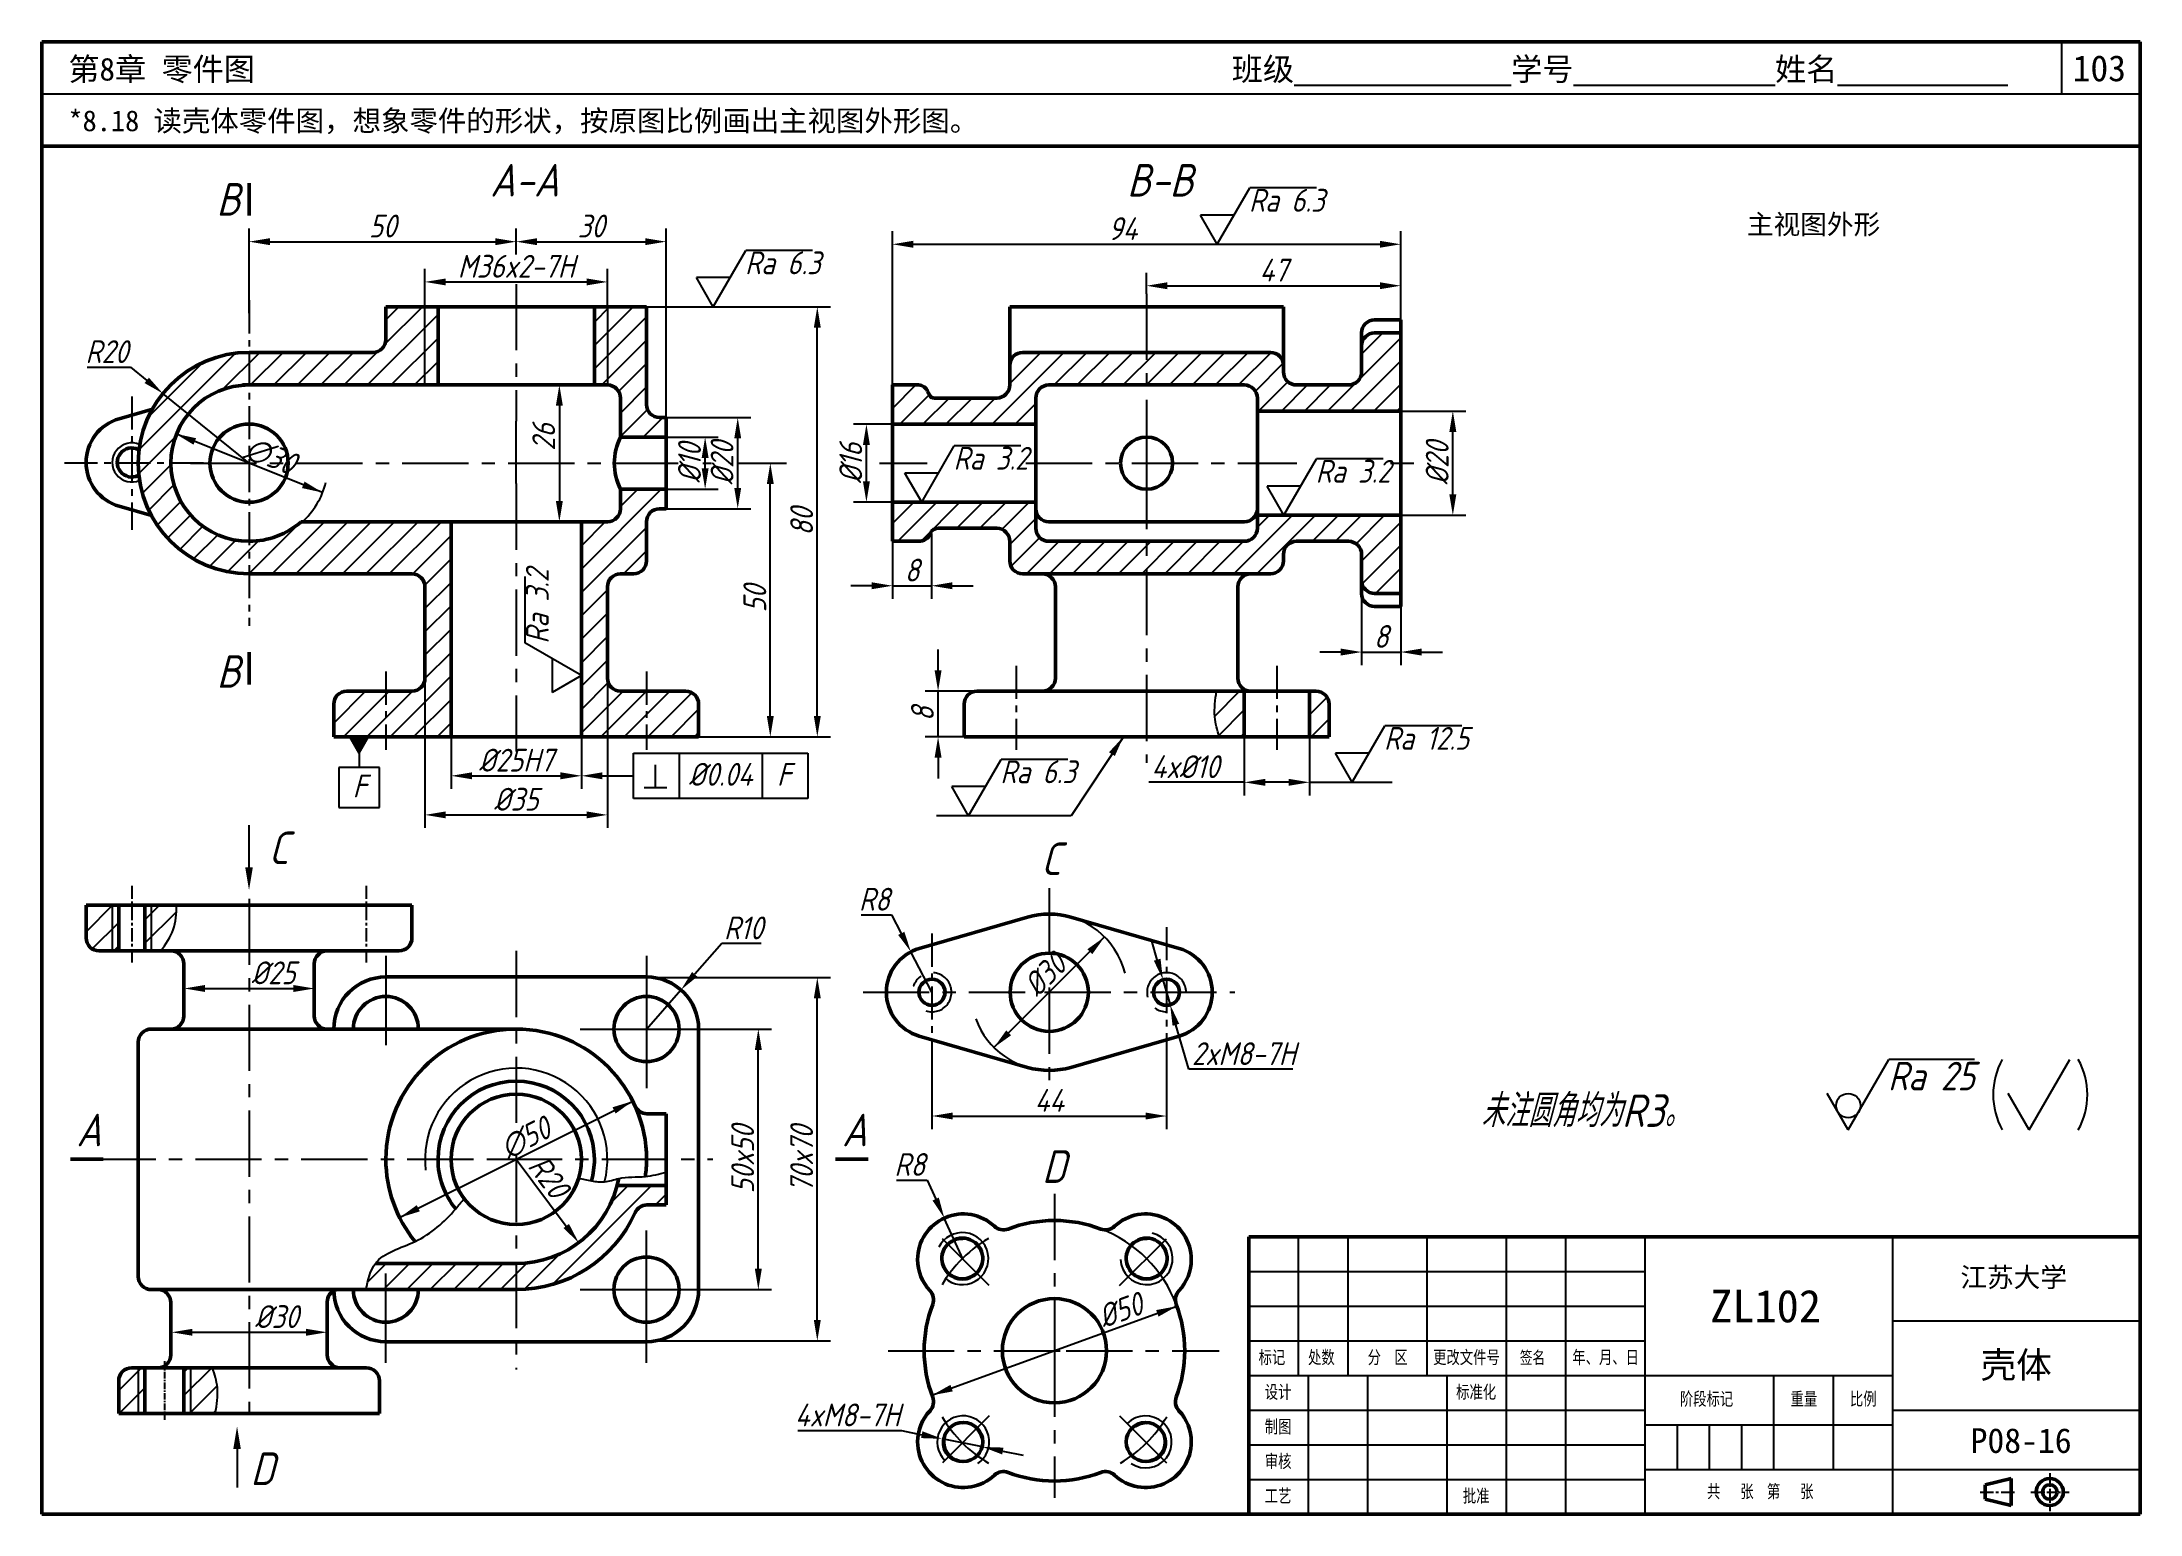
# Model space of a CAD drawing. Header units: millimetres. Extents: x 0 to 322, y 0 to 226.
import ezdxf

# ---------------------------------------------------------------- set-up
doc = ezdxf.new("R2010")
doc.units = ezdxf.units.MM
doc.header["$LTSCALE"] = 0.32
doc.header["$PDMODE"] = 33
doc.header["$PDSIZE"] = 1.5
doc.linetypes.add('CENTER', pattern=[50.800000000000004, 31.75, -6.35, 6.35, -6.35])
for name, color, linetype in [('尺寸层', 7, 'Continuous'), ('点画线层', 7, 'CENTER'), ('细实线层', 7, 'Continuous')]:
    doc.layers.add(name, color=color, linetype=linetype)
doc.layers.add('粗实线层', color=7, linetype='Continuous', lineweight=50)
doc.styles.get("Standard").update_dxf_attribs({"font": 'gbeitc.shx', "height": 3.5, "bigfont": 'gbcbig.shx'})
doc.styles.add('宋体', font='SimSun.ttf', dxfattribs={"height": 3})
doc.dimstyles.new('ISO-25', dxfattribs={"dimtxt": 3.5, "dimasz": 3.2, "dimexe": 2, "dimexo": 0, "dimgap": 0.65, "dimtad": 1, "dimtoh": 1, "dimdec": 0, "dimdsep": 46, "dimtxsty": 'Standard', "dimcen": 0, "dimclrd": 256, "dimclre": 256, "dimclrt": 256, "dimadec": 0, "dimazin": 0, "dimtfac": 1, "dimtdec": 0, "dimtmove": 0, "dimatfit": 3, "dimfxl": 0, "dimlwd": -1, "dimlwe": -1, "dimarcsym": 0})
pattern_1 = [(45, (-27.2180184572054, 6.336936478741563), (-1.79605122421383, 1.796051224213831), [])]
pattern_2 = [(45, (0, 0), (-1.79605122421383, 1.796051224213831), [])]

msp = doc.modelspace()

# ---------------------------------------------------------------- texts
at = {"style": '宋体'}
for s, height, p in [('第8章 零件图', 3.5, (4.054244886859351, 220.0720066899165)), ('班级%%U              %%U学号%%U             %%U姓名%%U           ', 3.5, (182.6129724781545, 220.0720066899165)), ('103', 4, (311.6723309177669, 219.9634370107242)), ('*8.18 读壳体零件图，想象零件的形状，按原图比例画出主视图外形图。', 3.2, (4.054244886859351, 212.299072055869)), ('主视图外形', 3, (261.6657253668719, 196.4999019561187)), ('江苏大学', 3, (294.4186552350395, 34.85015798989946)), ('ZL102', 5, (256.0273676973286, 29.43385142062937)), ('壳体', 4, (297.5473996720757, 20.90368111042682)), ('P08-16', 3.8, (295.9935669899396, 9.383039595706236))]:
    msp.add_text(s, height=height, dxfattribs=at).set_placement(p)
for s, height, p in [('A-A', 5, (68.7819815427946, 202.2683408336991)), ('B-B', 5, (166.5313372968525, 202.2683408336991)), ('B', 5, (26.7819815427946, 199.3369364787416)), ('Ra 6.3', 3.5, (185.2491962511182, 199.9385152794551)), ('Ra 6.3', 3.5, (107.908995270095, 190.3375602682474)), ('Ra 3.2', 3.5, (139.9016547755244, 160.3375602682474)), ('Ra 3.2', 3.5, (195.4829768675437, 158.3375602682474)), ('B', 5, (26.81473530690107, 126.8539280642697)), ('Ra 12.5', 3.5, (205.9761470346452, 117.3375602682474)), ('Ra 6.3', 3.5, (147.0852606190898, 112.1998910468988)), ('C', 5, (34.7819815427946, 99.7751291534392)), ('C', 5, (153.3208728340864, 98.10726423683944)), ('未注圆角均为R3。', 5, (220.8803895166759, 59.42718502544973)), ('A', 5, (5.288254097932281, 56.45732548996847)), ('A', 5, (122.7855921972556, 56.45732548996847)), ('D', 5, (153.4825056068952, 50.84694090968871)), ('D', 5, (31.9980011482761, 4.461706943575507))]:
    msp.add_text(s, height=height).set_placement(p)
for s, rotation, p in [('∅30', 338.1985905136603, (30.85706053177729, 162.3512578880437)), ('Ra 3.2', 90, (77.78135775328877, 133.6082552157513)), ('50', 90, (111.1569815427946, 138.4046448120749)), ('∅50', 26.56505117707692, (71.4260161865638, 54.50606490454038)), ('R20', 306.8698976458433, (74.42073154279461, 53.35565882330172))]:
    msp.add_text(s, height=3.5, rotation=rotation).set_placement(p)
at = {"style": '宋体', "width": 0.75}
for s, height, p in [('标记', 2, (186.7159663864963, 23.07090054494108)), ('处数', 2, (194.3159663864965, 23.07090054494108)), ('分  区', 2, (203.458459091579, 23.07090054494108)), ('更改文件号', 2, (213.507678943653, 23.07090054494108)), ('签名', 1.9, (226.8042600685662, 23.07090054494108)), ('年、月、日', 2, (234.8688637553773, 23.07090054494108)), ('设计', 2, (187.6693388723484, 17.75090054494115)), ('标准化', 2, (217.0365223188917, 17.75090054494115)), ('阶段标记', 2, (251.3782931097589, 16.68388420497979)), ('重量', 2, (268.3592083120022, 16.68388420497979)), ('比例', 2, (277.4792083120024, 16.68388420497979)), ('制图', 2, (187.6693388723484, 12.4309005449411)), ('审核', 2, (187.6693388723484, 7.110900544941103)), ('工艺', 2, (187.6693388723484, 1.79090054494111)), ('批准', 2, (218.0693388723485, 1.79090054494111)), ('共   张  第   张', 2, (255.5434258435732, 2.492637352487236))]:
    msp.add_text(s, height=height, dxfattribs=at).set_placement(p)
at = {"char_height": 3.5, "attachment_point": 5}
for s, insert, rotation in [('%%C30', (153.8977084209426, 82.80432051168701), 44.99999999999833), ('%%C50', (165.5089188948039, 31.30472120155405), 19.98310652189879)]:
    msp.add_mtext(s, dxfattribs=dict(at, insert=insert, rotation=rotation))
at = {"layer": '尺寸层'}
msp.add_text('F', height=3.5, dxfattribs=at).set_placement((47.69013990772456, 110.014499563591))
at = {"layer": '细实线层'}
for s, height, p in [('%%C0.04', 3.5, (99.25102528315836, 111.8126703126206)), ('F', 3.5, (112.8107137031394, 111.8126703126206)), ('Ra 25', 4.375, (283.3140200944481, 65.05331633659159))]:
    msp.add_text(s, height=height, dxfattribs=at).set_placement(p)

# ---------------------------------------------------------------- blocks, each defined once
blk = doc.blocks.new('*D0')
at = {"transparency": 16777216}
for p, q in [((171.1574417492343, 85.10467384055497), (170.2729353205847, 88.18000282745663)), ((172.0419481778838, 82.0293448536533), (173.1475812136958, 78.18518362002618)), ((175.9961868856451, 68.2809033214944), (174.0320876423453, 75.10985463312451)), ((191.9930006111357, 68.28090332149442), (175.9961868856451, 68.2809033214944))]:
    blk.add_line(p, q, dxfattribs=at)
for points in [[(171.6699965803845, 85.25209157866323), (170.644886918084, 84.9572561024467), (172.0419481778838, 82.0293448536533)], [(174.5446424734956, 75.25727237123277), (173.519532811195, 74.96243689501625), (173.1475812136958, 78.18518362002618)]]:
    blk.add_solid(points, dxfattribs=at)
at = {"layer": 'Defpoints', "color": 0, "transparency": 16777216}
for p in [(172.0419481778838, 82.0293448536533), (173.1475812136958, 78.18518362002618)]:
    blk.add_point(p, dxfattribs=at)
at = {"transparency": 16777216, "insert": (184.4461256111357, 70.68090332149438), "char_height": 3.5, "attachment_point": 5}
blk.add_mtext('2xM8-7H', dxfattribs=at)
blk = doc.blocks.new('*D1')
at = {"transparency": 16777216}
for p, q in [((125.7365886993639, 91.98782732494186), (130.3970053660306, 91.98782732494186)), ((130.3970053660306, 91.98782732494186), (131.8770672955253, 89.15067793076813)), ((136.5947646957897, 80.10726423683936), (133.35712922502, 86.31352853659439))]:
    blk.add_line(p, q, dxfattribs=at)
blk.add_solid([(132.3499255278876, 89.39735491901723), (131.404209063163, 88.904000942519), (133.35712922502, 86.31352853659439)], dxfattribs=at)
at = {"layer": 'Defpoints', "color": 0, "transparency": 16777216}
for p in [(133.35712922502, 86.31352853659439), (136.5947646957897, 80.10726423683936)]:
    blk.add_point(p, dxfattribs=at)
at = {"transparency": 16777216, "insert": (127.7417970326973, 94.38782732494185), "char_height": 3.5, "attachment_point": 5}
blk.add_mtext('R8', dxfattribs=at)
blk = doc.blocks.new('*D2')
at = {"transparency": 16777216}
for p, q in [((136.5947646957902, 70.44929609095338), (136.5947646957902, 59.10726423683944)), ((172.5947646957902, 69.94571665699031), (172.5947646957902, 59.10726423683944)), ((139.7947646957901, 61.10726423683944), (169.3947646957902, 61.10726423683944))]:
    blk.add_line(p, q, dxfattribs=at)
for points in [[(139.7947646957901, 61.64059757017277), (139.7947646957901, 60.57393090350611), (136.5947646957902, 61.10726423683944)], [(169.3947646957902, 61.64059757017277), (169.3947646957902, 60.57393090350611), (172.5947646957902, 61.10726423683944)]]:
    blk.add_solid(points, dxfattribs=at)
at = {"layer": 'Defpoints', "color": 0, "transparency": 16777216}
for p in [(136.5947646957902, 70.44929609095338), (172.5947646957902, 69.94571665699031), (172.5947646957902, 61.10726423683944)]:
    blk.add_point(p, dxfattribs=at)
at = {"transparency": 16777216, "insert": (154.5947646957902, 63.50726423683944), "char_height": 3.5, "attachment_point": 5}
blk.add_mtext('44', dxfattribs=at)
blk = doc.blocks.new('*D3')
at = {"transparency": 16777216}
for p, q in [((116.0042528901359, 12.81545899453004), (131.8938362234692, 12.81545899453004)), ((131.8938362234692, 12.81545899453004), (135.0308182239488, 12.1835223452784)), ((144.3346142500978, 10.30929747398921), (138.1678002244283, 11.55158569602677)), ((147.4715962505773, 9.67736082473758), (150.6085782510569, 9.045424175485941))]:
    blk.add_line(p, q, dxfattribs=at)
for points in [[(135.136140998824, 12.70635267869165), (134.9254954490735, 11.66069201186515), (138.1678002244283, 11.55158569602677)], [(147.5769190254526, 10.20019115815083), (147.3662734757021, 9.154530491324326), (144.3346142500978, 10.30929747398921)]]:
    blk.add_solid(points, dxfattribs=at)
at = {"layer": 'Defpoints', "color": 0, "transparency": 16777216}
for p in [(138.1678002244283, 11.55158569602677), (144.3346142500978, 10.30929747398921)]:
    blk.add_point(p, dxfattribs=at)
at = {"transparency": 16777216, "insert": (123.6240445568025, 15.21545899453004), "char_height": 3.5, "attachment_point": 5}
blk.add_mtext('4xM8-7H', dxfattribs=at)
blk = doc.blocks.new('*D4')
at = {"transparency": 16777216}
for p, q in [((131.1729209078348, 51.26463778987868), (135.8333375745014, 51.26463778987868)), ((135.8333375745014, 51.26463778987868), (137.1611000309773, 48.35310093468122)), ((141.3933428609944, 39.07257720873912), (138.4888624874532, 45.44156407948377))]:
    blk.add_line(p, q, dxfattribs=at)
blk.add_solid([(137.6463561735102, 48.57439467742721), (136.6758438884444, 48.13180719193524), (138.4888624874532, 45.44156407948377)], dxfattribs=at)
at = {"layer": 'Defpoints', "color": 0, "transparency": 16777216}
for p in [(138.4888624874532, 45.44156407948377), (141.3933428609944, 39.07257720873912)]:
    blk.add_point(p, dxfattribs=at)
at = {"transparency": 16777216, "insert": (133.1781292411681, 53.66463778987868), "char_height": 3.5, "attachment_point": 5}
blk.add_mtext('R8', dxfattribs=at)
blk = doc.blocks.new('*D5')
at = {"transparency": 16777216}
for p, q in [((184.5313372968525, 120.3369364787416), (184.5313372968525, 110.3369364787416)), ((194.5313372968525, 121.3369364787416), (194.5313372968525, 110.3369364787416)), ((184.5313372968525, 112.3369364787416), (169.8616069046956, 112.3369364787416)), ((191.3313372968525, 112.3369364787416), (187.7313372968525, 112.3369364787416))]:
    blk.add_line(p, q, dxfattribs=at)
for points in [[(187.7313372968525, 112.8702698120749), (187.7313372968525, 111.8036031454082), (184.5313372968525, 112.3369364787416)], [(191.3313372968525, 112.8702698120749), (191.3313372968525, 111.8036031454082), (194.5313372968525, 112.3369364787416)]]:
    blk.add_solid(points, dxfattribs=at)
at = {"layer": 'Defpoints', "color": 0, "transparency": 16777216}
for p in [(184.5313372968525, 120.3369364787416), (194.5313372968525, 121.3369364787416), (194.5313372968525, 112.3369364787416)]:
    blk.add_point(p, dxfattribs=at)
at = {"transparency": 16777216, "insert": (175.469940238029, 114.7369364787416), "char_height": 3.5, "attachment_point": 5}
blk.add_mtext('4x%%C10', dxfattribs=at)
blk = doc.blocks.new('*D6')
at = {"transparency": 16777216}
for p, q in [((137.5313372968525, 129.5369364787416), (137.5313372968525, 132.7369364787416)), ((144.5313372968525, 126.3369364787416), (135.5313372968525, 126.3369364787416)), ((137.5313372968525, 119.3369364787416), (137.5313372968525, 126.3369364787416)), ((143.5313372968525, 119.3369364787416), (135.5313372968525, 119.3369364787416)), ((137.5313372968525, 116.1369364787416), (137.5313372968525, 112.9369364787416))]:
    blk.add_line(p, q, dxfattribs=at)
for points in [[(136.9980039635192, 129.5369364787416), (138.0646706301858, 129.5369364787416), (137.5313372968525, 126.3369364787416)], [(136.9980039635192, 116.1369364787416), (138.0646706301858, 116.1369364787416), (137.5313372968525, 119.3369364787416)]]:
    blk.add_solid(points, dxfattribs=at)
at = {"layer": 'Defpoints', "color": 0, "transparency": 16777216}
for p in [(137.5313372968525, 126.3369364787416), (144.5313372968525, 126.3369364787416), (143.5313372968525, 119.3369364787416)]:
    blk.add_point(p, dxfattribs=at)
at = {"transparency": 16777216, "insert": (135.1313372968525, 122.8369364787416), "char_height": 3.5, "attachment_point": 5, "rotation": 90}
blk.add_mtext('8', dxfattribs=at)
blk = doc.blocks.new('*D7')
at = {"transparency": 16777216}
for p, q in [((202.5313372968525, 141.3369364787416), (202.5313372968525, 130.3369364787416)), ((208.5313372968525, 141.3369364787416), (208.5313372968525, 130.3369364787416)), ((199.3313372968525, 132.3369364787416), (196.1313372968525, 132.3369364787416)), ((202.5313372968525, 132.3369364787416), (208.5313372968525, 132.3369364787416)), ((211.7313372968525, 132.3369364787416), (214.9313372968525, 132.3369364787416))]:
    blk.add_line(p, q, dxfattribs=at)
for points in [[(199.3313372968525, 132.8702698120749), (199.3313372968525, 131.8036031454082), (202.5313372968525, 132.3369364787416)], [(211.7313372968525, 132.8702698120749), (211.7313372968525, 131.8036031454082), (208.5313372968525, 132.3369364787416)]]:
    blk.add_solid(points, dxfattribs=at)
at = {"layer": 'Defpoints', "color": 0, "transparency": 16777216}
for p in [(202.5313372968525, 141.3369364787416), (208.5313372968525, 141.3369364787416), (208.5313372968525, 132.3369364787416)]:
    blk.add_point(p, dxfattribs=at)
at = {"transparency": 16777216, "insert": (205.5313372968525, 134.7369364787416), "char_height": 3.5, "attachment_point": 5}
blk.add_mtext('8', dxfattribs=at)
blk = doc.blocks.new('*D8')
at = {"transparency": 16777216}
for p, q in [((130.5313372968525, 167.3369364787416), (124.5313372968525, 167.3369364787416)), ((126.5313372968525, 158.5369364787416), (126.5313372968525, 164.1369364787416)), ((130.5313372968525, 155.3369364787416), (124.5313372968525, 155.3369364787416))]:
    blk.add_line(p, q, dxfattribs=at)
for points in [[(125.9980039635192, 164.1369364787416), (127.0646706301858, 164.1369364787416), (126.5313372968525, 167.3369364787416)], [(125.9980039635191, 158.5369364787416), (127.0646706301858, 158.5369364787416), (126.5313372968525, 155.3369364787416)]]:
    blk.add_solid(points, dxfattribs=at)
at = {"layer": 'Defpoints', "color": 0, "transparency": 16777216}
for p in [(126.5313372968525, 167.3369364787416), (130.5313372968525, 167.3369364787416), (130.5313372968525, 155.3369364787416)]:
    blk.add_point(p, dxfattribs=at)
at = {"transparency": 16777216, "insert": (124.1313372968525, 161.3369364787416), "char_height": 3.5, "attachment_point": 5, "rotation": 90}
blk.add_mtext('%%C16', dxfattribs=at)
blk = doc.blocks.new('*D9')
at = {"transparency": 16777216}
for p, q in [((207.5313372968525, 169.3369364787416), (218.5313372968525, 169.3369364787416)), ((216.5313372968525, 156.5369364787416), (216.5313372968525, 166.1369364787416)), ((207.5313372968525, 153.3369364787416), (218.5313372968525, 153.3369364787416))]:
    blk.add_line(p, q, dxfattribs=at)
for points in [[(215.9980039635192, 166.1369364787416), (217.0646706301858, 166.1369364787416), (216.5313372968525, 169.3369364787416)], [(215.9980039635192, 156.5369364787416), (217.0646706301858, 156.5369364787416), (216.5313372968525, 153.3369364787416)]]:
    blk.add_solid(points, dxfattribs=at)
at = {"layer": 'Defpoints', "color": 0, "transparency": 16777216}
for p in [(207.5313372968525, 169.3369364787416), (216.5313372968525, 169.3369364787416), (207.5313372968525, 153.3369364787416)]:
    blk.add_point(p, dxfattribs=at)
at = {"transparency": 16777216, "insert": (214.1313372968525, 161.3369364787416), "char_height": 3.5, "attachment_point": 5, "rotation": 90}
blk.add_mtext('%%C20', dxfattribs=at)
blk = doc.blocks.new('*D10')
at = {"transparency": 16777216}
for p, q in [((169.5313372968525, 187.3369364787416), (169.5313372968525, 190.5725862341702)), ((208.5313372968525, 184.3369364787416), (208.5313372968525, 190.5725862341702)), ((172.7313372968525, 188.5725862341702), (205.3313372968525, 188.5725862341702))]:
    blk.add_line(p, q, dxfattribs=at)
for points in [[(172.7313372968525, 189.1059195675035), (172.7313372968525, 188.0392529008368), (169.5313372968525, 188.5725862341702)], [(205.3313372968525, 189.1059195675035), (205.3313372968525, 188.0392529008368), (208.5313372968525, 188.5725862341702)]]:
    blk.add_solid(points, dxfattribs=at)
at = {"layer": 'Defpoints', "color": 0, "transparency": 16777216}
for p in [(169.5313372968525, 187.3369364787416), (208.5313372968525, 188.5725862341702), (208.5313372968525, 184.3369364787416)]:
    blk.add_point(p, dxfattribs=at)
at = {"transparency": 16777216, "insert": (189.0313372968525, 190.9725862341702), "char_height": 3.5, "attachment_point": 5}
blk.add_mtext('47', dxfattribs=at)
blk = doc.blocks.new('*D11')
at = {"transparency": 16777216}
for p, q in [((130.5313372968525, 164.3369364787416), (130.5313372968525, 196.9378914899493)), ((208.5313372968525, 164.3369364787416), (208.5313372968525, 196.9378914899493)), ((133.7313372968525, 194.9378914899493), (205.3313372968525, 194.9378914899493))]:
    blk.add_line(p, q, dxfattribs=at)
for points in [[(133.7313372968525, 195.4712248232827), (133.7313372968525, 194.404558156616), (130.5313372968525, 194.9378914899493)], [(205.3313372968525, 195.4712248232827), (205.3313372968525, 194.404558156616), (208.5313372968525, 194.9378914899493)]]:
    blk.add_solid(points, dxfattribs=at)
at = {"layer": 'Defpoints', "color": 0, "transparency": 16777216}
for p in [(208.5313372968525, 194.9378914899493), (130.5313372968525, 164.3369364787416), (208.5313372968525, 164.3369364787416)]:
    blk.add_point(p, dxfattribs=at)
at = {"transparency": 16777216, "insert": (165.8720605451255, 197.3378914899493), "char_height": 3.5, "attachment_point": 5}
blk.add_mtext('94', dxfattribs=at)
blk = doc.blocks.new('*D12')
at = {"transparency": 16777216}
for p, q in [((104.3249626865618, 87.58705063765711), (100.1769776524214, 82.86886711672176)), ((110.3707960198953, 87.58705063765709), (104.3249626865618, 87.58705063765711)), ((92.78198154279464, 74.45732548996844), (98.06412162109946, 80.46556950907797))]:
    blk.add_line(p, q, dxfattribs=at)
blk.add_solid([(99.77642805114743, 83.22100978860874), (100.5775272536954, 82.51672444483476), (98.06412162109946, 80.46556950907797)], dxfattribs=at)
at = {"layer": 'Defpoints', "color": 0, "transparency": 16777216}
for p in [(98.06412162109946, 80.46556950907797), (92.78198154279464, 74.45732548996844)]:
    blk.add_point(p, dxfattribs=at)
at = {"transparency": 16777216, "insert": (107.6728793532286, 89.9870506376571), "char_height": 3.5, "attachment_point": 5}
blk.add_mtext('R10', dxfattribs=at)
blk = doc.blocks.new('*D13')
at = {"transparency": 16777216}
for p, q in [((92.8419815427946, 82.38732548996848), (120.9950745388506, 82.38732548996846)), ((118.9950745388506, 29.79732548996845), (118.9950745388506, 79.18732548996846)), ((91.16198154279459, 26.59732548996845), (120.9950745388506, 26.59732548996844))]:
    blk.add_line(p, q, dxfattribs=at)
for points in [[(118.4617412055173, 79.18732548996846), (119.5284078721839, 79.18732548996846), (118.9950745388506, 82.38732548996846)], [(118.4617412055172, 29.79732548996845), (119.5284078721839, 29.79732548996845), (118.9950745388506, 26.59732548996845)]]:
    blk.add_solid(points, dxfattribs=at)
at = {"layer": 'Defpoints', "color": 0, "transparency": 16777216}
for p in [(92.8419815427946, 82.38732548996848), (118.9950745388506, 82.38732548996846), (91.16198154279459, 26.59732548996845)]:
    blk.add_point(p, dxfattribs=at)
at = {"transparency": 16777216, "insert": (116.5950745388506, 54.49232548996847), "char_height": 3.5, "attachment_point": 5, "rotation": 90}
blk.add_mtext('70x70', dxfattribs=at)
blk = doc.blocks.new('*D14')
at = {"transparency": 16777216}
for p, q in [((103.2827757230033, 74.45732548996847), (111.9419815427946, 74.45732548996847)), ((109.9419815427946, 37.65732548996847), (109.9419815427946, 71.25732548996847)), ((103.2827757230033, 34.45732548996847), (111.9419815427946, 34.45732548996847))]:
    blk.add_line(p, q, dxfattribs=at)
for points in [[(109.4086482094612, 71.25732548996847), (110.4753148761279, 71.25732548996847), (109.9419815427946, 74.45732548996847)], [(109.4086482094612, 37.65732548996847), (110.4753148761279, 37.65732548996847), (109.9419815427946, 34.45732548996847)]]:
    blk.add_solid(points, dxfattribs=at)
at = {"layer": 'Defpoints', "color": 0, "transparency": 16777216}
for p in [(103.2827757230033, 74.45732548996847), (109.9419815427946, 74.45732548996847), (103.2827757230033, 34.45732548996847)]:
    blk.add_point(p, dxfattribs=at)
at = {"transparency": 16777216, "insert": (107.5419815427945, 54.45732548996849), "char_height": 3.5, "attachment_point": 5, "rotation": 90}
blk.add_mtext('50x50', dxfattribs=at)
blk = doc.blocks.new('*D15')
at = {"transparency": 16777216}
for p, q in [((21.82198154279462, 78.29732548996844), (21.82198154279462, 82.68732548996849)), ((25.02198154279462, 80.68732548996849), (38.60198154279458, 80.68732548996849)), ((41.80198154279458, 78.05732548996849), (41.80198154279458, 82.68732548996849))]:
    blk.add_line(p, q, dxfattribs=at)
for points in [[(25.02198154279462, 81.22065882330182), (25.02198154279462, 80.15399215663516), (21.82198154279462, 80.68732548996849)], [(38.60198154279458, 81.22065882330182), (38.60198154279458, 80.15399215663516), (41.80198154279458, 80.68732548996849)]]:
    blk.add_solid(points, dxfattribs=at)
at = {"layer": 'Defpoints', "color": 0, "transparency": 16777216}
for p in [(41.80198154279458, 80.68732548996849), (21.82198154279462, 78.29732548996844), (41.80198154279458, 78.05732548996849)]:
    blk.add_point(p, dxfattribs=at)
at = {"transparency": 16777216, "insert": (35.52198154279461, 83.08732548996849), "char_height": 3.5, "attachment_point": 5}
blk.add_mtext('%%C25', dxfattribs=at)
blk = doc.blocks.new('*D16')
at = {"transparency": 16777216}
for p, q in [((19.9019815427946, 26.34732548996845), (19.9019815427946, 29.90732548996846)), ((43.73198154279459, 26.34732548996845), (43.73198154279459, 29.90732548996846)), ((23.1019815427946, 27.90732548996846), (40.53198154279458, 27.90732548996846))]:
    blk.add_line(p, q, dxfattribs=at)
for points in [[(23.1019815427946, 28.44065882330179), (23.1019815427946, 27.37399215663512), (19.9019815427946, 27.90732548996846)], [(40.53198154279458, 28.44065882330179), (40.53198154279458, 27.37399215663512), (43.73198154279459, 27.90732548996846)]]:
    blk.add_solid(points, dxfattribs=at)
at = {"layer": 'Defpoints', "color": 0, "transparency": 16777216}
for p in [(19.9019815427946, 26.34732548996845), (43.73198154279459, 27.90732548996846), (43.73198154279459, 26.34732548996845)]:
    blk.add_point(p, dxfattribs=at)
at = {"transparency": 16777216, "insert": (36.02198154279461, 30.30732548996846), "char_height": 3.5, "attachment_point": 5}
blk.add_mtext('%%C30', dxfattribs=at)
blk = doc.blocks.new('*D17')
at = {"transparency": 16777216}
for p, q in [((6.960624177013102, 176.0544157998428), (13.58979084367976, 176.0544157998428)), ((13.58979084367976, 176.0544157998428), (16.07761179398607, 174.0417690550768)), ((31.78198154279472, 161.3369364787415), (18.56543274429237, 172.0291223103109))]:
    blk.add_line(p, q, dxfattribs=at)
blk.add_solid([(16.41305291811372, 174.4564058801279), (15.74217066985841, 173.6271322300258), (18.56543274429237, 172.0291223103109)], dxfattribs=at)
at = {"layer": 'Defpoints', "color": 0, "transparency": 16777216}
for p in [(18.56543274429237, 172.0291223103109), (31.78198154279472, 161.3369364787415)]:
    blk.add_point(p, dxfattribs=at)
at = {"transparency": 16777216, "insert": (9.95020751034643, 178.4544157998428), "char_height": 3.5, "attachment_point": 5}
blk.add_mtext('R20', dxfattribs=at)
blk = doc.blocks.new('*D18')
at = {"transparency": 16777216}
for p, q in [((78.7819815427946, 173.3369364787416), (81.40698154279463, 173.3369364787416)), ((79.40698154279463, 170.1369364787416), (79.40698154279461, 155.5369364787416)), ((78.7819815427946, 152.3369364787416), (81.40698154279461, 152.3369364787416))]:
    blk.add_line(p, q, dxfattribs=at)
for points in [[(78.8736482094613, 170.1369364787416), (79.94031487612796, 170.1369364787416), (79.40698154279463, 173.3369364787416)], [(78.87364820946128, 155.5369364787416), (79.94031487612794, 155.5369364787416), (79.40698154279461, 152.3369364787416)]]:
    blk.add_solid(points, dxfattribs=at)
at = {"layer": 'Defpoints', "color": 0, "transparency": 16777216}
for p in [(78.7819815427946, 173.3369364787416), (78.7819815427946, 152.3369364787416), (79.40698154279461, 152.3369364787416)]:
    blk.add_point(p, dxfattribs=at)
at = {"transparency": 16777216, "insert": (77.00698154279459, 165.3369364787416), "char_height": 3.5, "attachment_point": 5, "rotation": 90}
blk.add_mtext('26', dxfattribs=at)
blk = doc.blocks.new('*D19')
at = {"transparency": 16777216}
for p, q in [((91.7819815427946, 185.3369364787416), (120.9950745388506, 185.3369364787416)), ((118.9950745388506, 122.5369364787416), (118.9950745388506, 182.1369364787416)), ((100.7819815427946, 119.3369364787416), (120.9950745388506, 119.3369364787416))]:
    blk.add_line(p, q, dxfattribs=at)
for points in [[(118.4617412055173, 182.1369364787416), (119.528407872184, 182.1369364787416), (118.9950745388506, 185.3369364787416)], [(118.4617412055173, 122.5369364787416), (119.528407872184, 122.5369364787416), (118.9950745388506, 119.3369364787416)]]:
    blk.add_solid(points, dxfattribs=at)
at = {"layer": 'Defpoints', "color": 0, "transparency": 16777216}
for p in [(91.7819815427946, 185.3369364787416), (118.9950745388506, 185.3369364787416), (100.7819815427946, 119.3369364787416)]:
    blk.add_point(p, dxfattribs=at)
at = {"transparency": 16777216, "insert": (116.5950745388506, 152.3369364787416), "char_height": 3.5, "attachment_point": 5, "rotation": 90}
blk.add_mtext('80', dxfattribs=at)
blk = doc.blocks.new('*D20')
at = {"transparency": 16777216}
for p, q in [((94.7819815427946, 168.3369364787416), (108.7819815427946, 168.3369364787416)), ((106.7819815427946, 157.5369364787416), (106.7819815427946, 165.1369364787416)), ((94.7819815427946, 154.3369364787416), (108.7819815427946, 154.3369364787416))]:
    blk.add_line(p, q, dxfattribs=at)
for points in [[(106.2486482094613, 165.1369364787416), (107.3153148761279, 165.1369364787416), (106.7819815427946, 168.3369364787416)], [(106.2486482094613, 157.5369364787416), (107.3153148761279, 157.5369364787416), (106.7819815427946, 154.3369364787416)]]:
    blk.add_solid(points, dxfattribs=at)
at = {"layer": 'Defpoints', "color": 0, "transparency": 16777216}
for p in [(94.7819815427946, 168.3369364787416), (106.7819815427946, 168.3369364787416), (94.7819815427946, 154.3369364787416)]:
    blk.add_point(p, dxfattribs=at)
at = {"transparency": 16777216, "insert": (104.3819815427946, 161.3369364787416), "char_height": 3.5, "attachment_point": 5, "rotation": 90}
blk.add_mtext('%%C20', dxfattribs=at)
blk = doc.blocks.new('*D21')
at = {"transparency": 16777216}
for p, q in [((95.7819815427946, 165.3369364787416), (103.7819815427946, 165.3369364787416)), ((101.7819815427946, 160.5369364787416), (101.7819815427946, 162.1369364787416)), ((95.7819815427946, 157.3369364787416), (103.7819815427946, 157.3369364787416))]:
    blk.add_line(p, q, dxfattribs=at)
for points in [[(101.2486482094613, 162.1369364787416), (102.3153148761279, 162.1369364787416), (101.7819815427946, 165.3369364787416)], [(101.2486482094613, 160.5369364787416), (102.3153148761279, 160.5369364787416), (101.7819815427946, 157.3369364787416)]]:
    blk.add_solid(points, dxfattribs=at)
at = {"layer": 'Defpoints', "color": 0, "transparency": 16777216}
for p in [(95.7819815427946, 165.3369364787416), (101.7819815427946, 165.3369364787416), (95.7819815427946, 157.3369364787416)]:
    blk.add_point(p, dxfattribs=at)
at = {"transparency": 16777216, "insert": (99.38198154279456, 161.3369364787416), "char_height": 3.5, "attachment_point": 5, "rotation": 90}
blk.add_mtext('%%c10', dxfattribs=at)
blk = doc.blocks.new('*D22')
at = {"transparency": 16777216}
for p, q in [((72.7819815427946, 194.3369364787416), (72.7819815427946, 197.3369364787416)), ((95.7819815427946, 166.3369364787416), (95.7819815427946, 197.3369364787416)), ((75.9819815427946, 195.3369364787416), (92.5819815427946, 195.3369364787416))]:
    blk.add_line(p, q, dxfattribs=at)
for points in [[(75.9819815427946, 195.8702698120749), (75.9819815427946, 194.8036031454082), (72.7819815427946, 195.3369364787416)], [(92.5819815427946, 195.8702698120749), (92.5819815427946, 194.8036031454082), (95.7819815427946, 195.3369364787416)]]:
    blk.add_solid(points, dxfattribs=at)
at = {"layer": 'Defpoints', "color": 0, "transparency": 16777216}
for p in [(72.7819815427946, 194.3369364787416), (95.7819815427946, 195.3369364787416), (95.7819815427946, 166.3369364787416)]:
    blk.add_point(p, dxfattribs=at)
at = {"transparency": 16777216, "insert": (84.2819815427946, 197.7369364787416), "char_height": 3.5, "attachment_point": 5}
blk.add_mtext('30', dxfattribs=at)
blk = doc.blocks.new('*D23')
at = {"transparency": 16777216}
for p, q in [((31.7819815427946, 184.3369364787416), (31.7819815427946, 197.3369364787416)), ((72.7819815427946, 193.3769206221349), (72.7819815427946, 197.3369364787416)), ((34.9819815427946, 195.3369364787416), (69.5819815427946, 195.3369364787416))]:
    blk.add_line(p, q, dxfattribs=at)
for points in [[(34.9819815427946, 195.8702698120749), (34.9819815427946, 194.8036031454082), (31.7819815427946, 195.3369364787416)], [(69.5819815427946, 195.8702698120749), (69.5819815427946, 194.8036031454082), (72.7819815427946, 195.3369364787416)]]:
    blk.add_solid(points, dxfattribs=at)
at = {"layer": 'Defpoints', "color": 0, "transparency": 16777216}
for p in [(72.7819815427946, 195.3369364787416), (72.7819815427946, 193.3769206221349), (31.7819815427946, 184.3369364787416)]:
    blk.add_point(p, dxfattribs=at)
at = {"transparency": 16777216, "insert": (52.2819815427946, 197.7369364787416), "char_height": 3.5, "attachment_point": 5}
blk.add_mtext('50', dxfattribs=at)
blk = doc.blocks.new('*D24')
at = {"transparency": 16777216}
for p, q in [((58.7819815427946, 185.3369364787416), (58.7819815427946, 191.1589481965581)), ((86.7819815427946, 185.3369364787416), (86.7819815427946, 191.1589481965581)), ((61.9819815427946, 189.1589481965581), (83.5819815427946, 189.1589481965581))]:
    blk.add_line(p, q, dxfattribs=at)
for points in [[(61.9819815427946, 189.6922815298915), (61.9819815427946, 188.6256148632248), (58.7819815427946, 189.1589481965581)], [(83.5819815427946, 189.6922815298915), (83.5819815427946, 188.6256148632248), (86.7819815427946, 189.1589481965581)]]:
    blk.add_solid(points, dxfattribs=at)
at = {"layer": 'Defpoints', "color": 0, "transparency": 16777216}
for p in [(86.7819815427946, 189.1589481965581), (58.7819815427946, 185.3369364787416), (86.7819815427946, 185.3369364787416)]:
    blk.add_point(p, dxfattribs=at)
at = {"transparency": 16777216, "insert": (72.7819815427946, 191.5589481965581), "char_height": 3.5, "attachment_point": 5}
blk.add_mtext('M36x2-7H', dxfattribs=at)
blk = doc.blocks.new('*D25')
at = {"transparency": 16777216}
for p, q in [((58.7819815427946, 129.3369364787416), (58.7819815427946, 105.3369364787416)), ((86.7819815427946, 129.3369364787416), (86.7819815427946, 105.3369364787416)), ((61.9819815427946, 107.3369364787416), (83.5819815427946, 107.3369364787416))]:
    blk.add_line(p, q, dxfattribs=at)
for points in [[(61.9819815427946, 107.8702698120749), (61.9819815427946, 106.8036031454082), (58.7819815427946, 107.3369364787416)], [(83.5819815427946, 107.8702698120749), (83.5819815427946, 106.8036031454082), (86.7819815427946, 107.3369364787416)]]:
    blk.add_solid(points, dxfattribs=at)
at = {"layer": 'Defpoints', "color": 0, "transparency": 16777216}
for p in [(58.7819815427946, 129.3369364787416), (86.7819815427946, 129.3369364787416), (86.7819815427946, 107.3369364787416)]:
    blk.add_point(p, dxfattribs=at)
at = {"transparency": 16777216, "insert": (72.7819815427946, 109.7369364787416), "char_height": 3.5, "attachment_point": 5}
blk.add_mtext('%%C35', dxfattribs=at)
blk = doc.blocks.new('*D26')
at = {"transparency": 16777216}
for p, q in [((62.7819815427946, 119.3369364787416), (62.7819815427946, 111.3369364787416)), ((82.7819815427946, 119.3369364787416), (82.7819815427946, 111.3369364787416)), ((65.9819815427946, 113.3369364787416), (79.5819815427946, 113.3369364787416))]:
    blk.add_line(p, q, dxfattribs=at)
for points in [[(65.9819815427946, 113.8702698120749), (65.9819815427946, 112.8036031454082), (62.7819815427946, 113.3369364787416)], [(79.5819815427946, 113.8702698120749), (79.5819815427946, 112.8036031454082), (82.7819815427946, 113.3369364787416)]]:
    blk.add_solid(points, dxfattribs=at)
at = {"layer": 'Defpoints', "color": 0, "transparency": 16777216}
for p in [(62.7819815427946, 119.3369364787416), (82.7819815427946, 119.3369364787416), (82.7819815427946, 113.3369364787416)]:
    blk.add_point(p, dxfattribs=at)
at = {"transparency": 16777216, "insert": (72.7819815427946, 115.7369364787416), "char_height": 3.5, "attachment_point": 5}
blk.add_mtext('%%c25H7', dxfattribs=at)
blk = doc.blocks.new('*D27')
at = {"layer": 'Defpoints', "color": 0, "transparency": 16777216}
for p in [(130.5313372968525, 149.3369364787416), (136.5313372968525, 150.5119364787416), (136.5313372968525, 142.5156820429201)]:
    blk.add_point(p, dxfattribs=at)
at = {"layer": '尺寸层', "transparency": 16777216}
for p, q in [((130.5313372968525, 149.3369364787416), (130.5313372968525, 140.5156820429201)), ((136.5313372968525, 150.5119364787416), (136.5313372968525, 140.5156820429201)), ((127.3313372968525, 142.5156820429201), (124.1313372968525, 142.5156820429201)), ((130.5313372968525, 142.5156820429201), (136.5313372968525, 142.5156820429201)), ((139.7313372968525, 142.5156820429201), (142.9313372968525, 142.5156820429201))]:
    blk.add_line(p, q, dxfattribs=at)
for points in [[(127.3313372968525, 143.0490153762534), (127.3313372968525, 141.9823487095868), (130.5313372968525, 142.5156820429201)], [(139.7313372968525, 143.0490153762534), (139.7313372968525, 141.9823487095868), (136.5313372968525, 142.5156820429201)]]:
    blk.add_solid(points, dxfattribs=at)
at = {"layer": '尺寸层', "transparency": 16777216, "insert": (133.5313372968525, 144.9156820429201), "char_height": 3.5, "attachment_point": 5}
blk.add_mtext('8', dxfattribs=at)

# ---------------------------------------------------------------- dimensions: what is measured, and where the dimension line sits
for base, p1, p2, text, picture, middle in [((72.7819815427946, 195.3369364787416), (31.7819815427946, 184.3369364787416), (72.7819815427946, 193.3769206221349), '50', '*D23', (52.2819815427946, 197.7369364787416)), ((95.7819815427946, 195.3369364787416), (72.7819815427946, 194.3369364787416), (95.7819815427946, 166.3369364787416), '30', '*D22', (84.2819815427946, 197.7369364787416)), ((86.7819815427946, 189.1589481965581), (58.7819815427946, 185.3369364787416), (86.7819815427946, 185.3369364787416), 'M36x2-7H', '*D24', (72.7819815427946, 191.5589481965581)), ((86.7819815427946, 107.3369364787416), (58.7819815427946, 129.3369364787416), (86.7819815427946, 129.3369364787416), '%%C35', '*D25', (72.7819815427946, 109.7369364787416)), ((82.7819815427946, 113.3369364787416), (62.7819815427946, 119.3369364787416), (82.7819815427946, 119.3369364787416), '%%c25H7', '*D26', (72.7819815427946, 115.7369364787416)), ((172.5947646957902, 61.10726423683944), (136.5947646957902, 70.44929609095338), (172.5947646957902, 69.94571665699031), '44', '*D2', (154.5947646957902, 63.50726423683944))]:
    dim = msp.add_linear_dim(base=base, p1=p1, p2=p2, text=text, dimstyle='ISO-25')
    dim.commit()
    dim.dimension.update_dxf_attribs({"geometry": picture, "text_midpoint": middle})
for base, p1, p2, text, picture, middle in [((208.5313372968525, 194.9378914899493), (130.5313372968525, 164.3369364787416), (208.5313372968525, 164.3369364787416), '94', '*D11', (165.8720605451255, 194.9378914899493)), ((208.5313372968525, 188.5725862341702), (169.5313372968525, 187.3369364787416), (208.5313372968525, 184.3369364787416), '47', '*D10', (189.0313372968525, 188.5725862341702)), ((208.5313372968525, 132.3369364787416), (202.5313372968525, 141.3369364787416), (208.5313372968525, 141.3369364787416), '8', '*D7', (205.5313372968525, 132.3369364787416)), ((194.5313372968525, 112.3369364787416), (184.5313372968525, 120.3369364787416), (194.5313372968525, 121.3369364787416), '4x%%C10', '*D5', (175.469940238029, 112.3369364787416)), ((41.80198154279458, 80.68732548996849), (21.82198154279462, 78.29732548996844), (41.80198154279458, 78.05732548996849), '%%C25', '*D15', (35.52198154279461, 80.68732548996849)), ((43.73198154279459, 27.90732548996846), (19.9019815427946, 26.34732548996845), (43.73198154279459, 26.34732548996845), '%%C30', '*D16', (36.02198154279461, 27.90732548996846))]:
    dim = msp.add_linear_dim(base=base, p1=p1, p2=p2, text=text, dimstyle='ISO-25')
    dim.commit()
    dim.dimension.update_dxf_attribs({"geometry": picture, "text_midpoint": middle, "dimtype": 160})
for base, p1, p2, text, picture, middle in [((118.9950745388506, 185.3369364787416), (100.7819815427946, 119.3369364787416), (91.7819815427946, 185.3369364787416), '80', '*D19', (116.5950745388506, 152.3369364787416)), ((106.7819815427946, 168.3369364787416), (94.7819815427946, 154.3369364787416), (94.7819815427946, 168.3369364787416), '%%C20', '*D20', (104.3819815427946, 161.3369364787416)), ((216.5313372968525, 169.3369364787416), (207.5313372968525, 153.3369364787416), (207.5313372968525, 169.3369364787416), '%%C20', '*D9', (214.1313372968525, 161.3369364787416)), ((101.7819815427946, 165.3369364787416), (95.7819815427946, 157.3369364787416), (95.7819815427946, 165.3369364787416), '%%c10', '*D21', (99.38198154279456, 161.3369364787416)), ((126.5313372968525, 167.3369364787416), (130.5313372968525, 155.3369364787416), (130.5313372968525, 167.3369364787416), '%%C16', '*D8', (124.1313372968525, 161.3369364787416)), ((137.5313372968525, 126.3369364787416), (143.5313372968525, 119.3369364787416), (144.5313372968525, 126.3369364787416), '8', '*D6', (135.1313372968525, 122.8369364787416)), ((118.9950745388506, 82.38732548996846), (91.16198154279459, 26.59732548996845), (92.8419815427946, 82.38732548996848), '70x70', '*D13', (116.5950745388506, 54.49232548996847)), ((109.9419815427946, 74.45732548996847), (103.2827757230033, 34.45732548996847), (103.2827757230033, 74.45732548996847), '50x50', '*D14', (107.5419815427945, 54.45732548996849))]:
    dim = msp.add_linear_dim(base=base, p1=p1, p2=p2, angle=90, text=text, dimstyle='ISO-25')
    dim.commit()
    dim.dimension.update_dxf_attribs({"geometry": picture, "text_midpoint": middle})
for center, mpoint, text, picture, middle in [((31.78198154279472, 161.3369364787415), (18.56543274429237, 172.0291223103109), 'R20', '*D17', (9.95020751034643, 178.4544157998428)), ((136.5947646957897, 80.10726423683936), (133.35712922502, 86.31352853659439), 'R8', '*D1', (127.7417970326973, 94.38782732494185)), ((141.3933428609944, 39.07257720873912), (138.4888624874532, 45.44156407948377), 'R8', '*D4', (133.1781292411681, 53.66463778987868))]:
    dim = msp.add_radius_dim(center=center, mpoint=mpoint, text=text, dimstyle='ISO-25')
    dim.commit()
    dim.dimension.update_dxf_attribs({"geometry": picture, "text_midpoint": middle})
dim = msp.add_linear_dim(base=(79.40698154279461, 152.3369364787416), p1=(78.7819815427946, 173.3369364787416), p2=(78.7819815427946, 152.3369364787416), angle=90, text='26', dimstyle='ISO-25')
dim.commit()
dim.dimension.update_dxf_attribs({"geometry": '*D18', "text_midpoint": (79.4069815427946, 165.3369364787416), "dimtype": 160})
dim = msp.add_radius_dim(center=(92.78198154279464, 74.45732548996844), mpoint=(98.06412162109946, 80.46556950907797), text='R10', dimstyle='ISO-25')
dim.commit()
dim.dimension.update_dxf_attribs({"geometry": '*D12', "text_midpoint": (107.6728793532286, 87.5870506376571), "dimtype": 164})
dim = msp.add_diameter_dim_2p(p1=(172.0419481778838, 82.0293448536533), p2=(173.1475812136958, 78.18518362002618), text='2xM8-7H', dimstyle='ISO-25')
dim.commit()
dim.dimension.update_dxf_attribs({"geometry": '*D0', "text_midpoint": (184.4461256111357, 68.28090332149438), "dimtype": 163})
dim = msp.add_diameter_dim_2p(p1=(144.3346142500978, 10.30929747398921), p2=(138.1678002244283, 11.55158569602677), text='4xM8-7H', dimstyle='ISO-25')
dim.commit()
dim.dimension.update_dxf_attribs({"geometry": '*D3', "text_midpoint": (123.6240445568025, 15.21545899453004)})
at = {"layer": '尺寸层'}
dim = msp.add_linear_dim(base=(136.5313372968525, 142.5156820429201), p1=(130.5313372968525, 149.3369364787416), p2=(136.5313372968525, 150.5119364787416), text='8', dimstyle='ISO-25', dxfattribs=at)
dim.commit()
dim.dimension.update_dxf_attribs({"geometry": '*D27', "text_midpoint": (133.5313372968525, 144.9156820429201)})

# ---------------------------------------------------------------- hatches: boundary and pattern name
h = msp.add_hatch()
h.set_pattern_fill('ANSI31', color=256, scale=0.8, style=0)
h.set_pattern_definition(pattern_1)
h.paths.add_polyline_path([(100.7819815427946, 119.3369364787416), (100.7819815427946, 124.3369364787416, 0.4142135623730951), (98.7819815427946, 126.3369364787416), (92.7819815427946, 126.3369364787416), (92.7819815427946, 119.3369364787416)])
at = {"layer": '尺寸层'}
msp.add_hatch(color=256, dxfattribs=at).paths.add_polyline_path([(50.12977856014004, 119.3369364787417), (47.22484493034585, 119.3369364787417), (48.67731174524295, 116.8211901590319)])
at = {"layer": '细实线层'}
h = msp.add_hatch(dxfattribs=at)
h.set_pattern_fill('ANSI31', color=256, scale=0.8, style=0)
h.set_pattern_definition(pattern_1)
edge = h.paths.add_edge_path()
edge.add_line((60.7819815427946, 185.3369364787416), (52.7819815427946, 185.3369364787416))
edge.add_line((52.7819815427946, 185.3369364787416), (52.7819815427946, 180.3369364787416))
edge.add_arc((50.7819815427946, 180.3369364787416), 2, -90, 0, ccw=False)
edge.add_line((50.7819815427946, 178.3369364787416), (31.7819815427946, 178.3369364787416))
edge.add_line((31.7819815427946, 178.3369364787416), (31.7819815427946, 173.3369364787416))
edge.add_line((31.7819815427946, 173.3369364787416), (60.7819815427946, 173.3369364787416))
edge.add_line((60.7819815427946, 173.3369364787416), (60.7819815427946, 185.3369364787416))
edge = h.paths.add_edge_path()
edge.add_line((31.7819815427946, 173.3369364787416), (31.7819815427946, 178.3369364787416))
edge.add_arc((31.7819815427946, 161.3369364787416), 17, 90, 180)
edge.add_line((14.7819815427946, 161.3369364787416), (19.7819815427946, 161.3369364787416))
edge.add_arc((31.7819815427946, 161.3369364787416), 12, 90, 180, ccw=False)
edge = h.paths.add_edge_path()
edge.add_arc((31.7819815427946, 161.3369364787416), 12, 180, 270, ccw=False)
edge.add_line((19.7819815427946, 161.3369364787416), (14.7819815427946, 161.3369364787416))
edge.add_arc((31.7819815427946, 161.3369364787416), 17, 180, 270)
edge.add_line((31.7819815427946, 144.3369364787416), (31.7819815427946, 149.3369364787416))
edge = h.paths.add_edge_path()
edge.add_line((62.7819815427946, 152.3369364787416), (39.7819815427946, 152.3369364787416))
edge.add_arc((31.7819815427947, 161.5036031454081), 12.16666666666646, 269.9999999999995, 311.1120904391671, ccw=False)
edge.add_line((31.7819815427946, 149.3369364787416), (31.7819815427946, 144.3369364787416))
edge.add_line((31.7819815427946, 144.3369364787416), (56.7819815427946, 144.3369364787416))
edge.add_arc((56.7819815427946, 142.3369364787416), 2, 0, 90, ccw=False)
edge.add_line((58.7819815427946, 142.3369364787416), (58.7819815427946, 128.3369364787416))
edge.add_arc((56.7819815427946, 128.3369364787416), 2, -90, 0, ccw=False)
edge.add_line((56.7819815427946, 126.3369364787416), (52.7819815427946, 126.3369364787416))
edge.add_line((52.7819815427946, 126.3369364787416), (52.7819815427946, 119.3369364787416))
edge.add_line((52.7819815427946, 119.3369364787416), (62.7819815427946, 119.3369364787416))
edge.add_line((62.7819815427946, 119.3369364787416), (62.7819815427946, 152.3369364787416))
edge = h.paths.add_edge_path(flags=17)
edge.add_line((52.7819815427946, 126.3369364787416), (46.7819815427946, 126.3369364787416))
edge.add_arc((46.7819815427946, 124.3369364787416), 2, 90, 180)
edge.add_line((44.7819815427946, 124.3369364787416), (44.7819815427946, 119.3369364787416))
edge.add_line((44.7819815427946, 119.3369364787416), (52.7819815427946, 119.3369364787416))
edge.add_line((52.7819815427946, 119.3369364787416), (52.7819815427946, 126.3369364787416))
edge = h.paths.add_edge_path()
edge.add_line((92.7819815427946, 126.3369364787416), (88.7819815427946, 126.3369364787416))
edge.add_arc((88.7819815427946, 128.3369364787416), 2, 180, 270, ccw=False)
edge.add_line((86.7819815427946, 128.3369364787416), (86.7819815427946, 142.3369364787416))
edge.add_arc((88.7819815427946, 142.3369364787416), 2, 90, 180, ccw=False)
edge.add_line((88.7819815427946, 144.3369364787416), (90.7819815427946, 144.3369364787416))
edge.add_arc((90.78198154279463, 146.3369364787415), 1.999999999999972, 269.9999999999992, 360.0000000000008)
edge.add_line((92.7819815427946, 146.3369364787416), (92.7819815427946, 152.3369364787416))
edge.add_arc((94.7819815427946, 152.3369364787416), 2, 90, 180, ccw=False)
edge.add_line((94.7819815427946, 154.3369364787416), (95.7819815427946, 154.3369364787416))
edge.add_line((95.7819815427946, 154.3369364787416), (95.7819815427946, 157.3369364787416))
edge.add_line((95.7819815427946, 157.3369364787416), (89.78198154279465, 157.3369364787416))
edge.add_arc((89.28198154279463, 157.5280987468753), 0.5352971256770204, 200.9230818307143, 339.0769181692857, ccw=False)
edge.add_line((88.7819815427946, 157.3369364787416), (88.7819815427946, 154.3369364787416))
edge.add_arc((86.7819815427946, 154.3369364787416), 2, -90, 0, ccw=False)
edge.add_line((86.7819815427946, 152.3369364787416), (82.7819815427946, 152.3369364787416))
edge.add_line((82.7819815427946, 152.3369364787416), (82.7819815427946, 119.3369364787416))
edge.add_line((82.7819815427946, 119.3369364787416), (91.7819815427946, 119.3369364787416))
edge.add_line((91.7819815427946, 119.3369364787416), (92.7819815427946, 119.3369364787416))
edge.add_line((92.7819815427946, 119.3369364787416), (92.7819815427946, 126.3369364787416))
edge = h.paths.add_edge_path()
edge.add_line((92.7819815427946, 185.3369364787416), (84.7819815427946, 185.3369364787416))
edge.add_line((84.7819815427946, 185.3369364787416), (84.7819815427946, 173.3369364787416))
edge.add_line((84.7819815427946, 173.3369364787416), (86.7819815427946, 173.3369364787416))
edge.add_arc((86.7819815427946, 171.3369364787416), 2, 0, 90, ccw=False)
edge.add_line((88.7819815427946, 171.3369364787416), (88.7819815427946, 165.3369364787416))
edge.add_line((88.7819815427946, 165.3369364787416), (95.7819815427946, 165.3369364787416))
edge.add_line((95.7819815427946, 165.3369364787416), (95.7819815427946, 168.3369364787416))
edge.add_line((95.7819815427946, 168.3369364787416), (94.7819815427946, 168.3369364787416))
edge.add_arc((94.7819815427946, 170.3369364787416), 2, 180, 270, ccw=False)
edge.add_line((92.7819815427946, 170.3369364787416), (92.7819815427946, 185.3369364787416))
h = msp.add_hatch(dxfattribs=at)
h.set_pattern_fill('ANSI31', color=256, scale=20, style=0)
h.set_pattern_definition([(45, (-43.46866270314752, 6.336936478741563), (-1.767766952966369, 1.767766952966369), [])])
h.paths.add_polyline_path([(130.5313372968525, 155.3369364787416), (130.5313372968525, 149.3369364787416), (134.5859539741884, 149.3369364787416, 0.3011065513024482), (136.3269658765514, 150.5261035543622, -0.3289466710180847), (137.6313372968525, 151.3369364787416), (146.5313372968525, 151.3369364787416, -0.4142135623730951), (148.5313372968525, 149.3369364787416), (148.5313372968525, 146.3369364787416, 0.4142135623730951), (150.5313372968525, 144.3369364787416), (153.5313372968525, 144.3369364787416), (169.5313372968525, 144.3369364787416), (169.5313372968525, 149.3369364787416), (154.5313372968525, 149.3369364787416, -0.4142135623730951), (152.5313372968525, 151.3369364787416), (152.5313372968525, 155.3369364787416)])
h.paths.add_polyline_path([(169.5313372968525, 149.3369364787416), (169.5313372968525, 144.3369364787416), (188.5313372968525, 144.3369364787416, 0.4142135623730951), (190.5313372968525, 146.3369364787416), (190.5313372968525, 147.3369364787416, -0.4142135623730951), (192.5313372968525, 149.3369364787416), (200.5313372968525, 149.3369364787416, -0.4142135623730951), (202.5313372968525, 147.3369364787416), (202.5313372968525, 143.3369364787416, 0.4142135623730951), (204.5313372968525, 141.3369364787416), (208.5313372968525, 141.3369364787416), (208.5313372968525, 153.3369364787416), (186.5313372968525, 153.3369364787416), (186.5313372968525, 151.3369364787416, -0.4142135623730951), (184.5313372968525, 149.3369364787416)])
h.paths.add_polyline_path([(152.5313372968525, 167.3369364787416), (152.5313372968525, 171.3369364787416, -0.4142135623730951), (154.5313372968525, 173.3369364787416), (169.5313372968525, 173.3369364787416), (169.5313372968525, 178.3369364787416), (150.5313372968525, 178.3369364787416, 0.4142135623730951), (148.5313372968525, 176.3369364787416), (148.5313372968525, 173.3369364787416, -0.4142135623730951), (146.5313372968525, 171.3369364787416), (137.5313372968525, 171.3369364787416, -0.1491209536984379), (136.4884360384649, 171.4720323292063, -0.1150897420571643), (135.9313372968523, 172.3369364787421, 0.3204650534084373), (134.4656072303903, 173.3369364787416), (130.5313372968525, 173.3369364787416), (130.5313372968525, 167.3369364787416)])
h.paths.add_polyline_path([(192.5313372968525, 173.3369364787416, -0.4142135623730951), (190.5313372968525, 175.3369364787416), (190.5313372968525, 176.3369364787416, 0.4142135623730951), (188.5313372968525, 178.3369364787416), (169.5313372968525, 178.3369364787416), (169.5313372968525, 173.3369364787416), (184.5313372968525, 173.3369364787416, -0.4142135623730951), (186.5313372968525, 171.3369364787416), (186.5313372968525, 169.3369364787416), (208.5313372968525, 169.3369364787416), (208.5313372968525, 181.3369364787416), (204.5313372968525, 181.3369364787416, 0.4142135623730951), (202.5313372968525, 179.3369364787416), (202.5313372968525, 175.3369364787416, -0.4142135623730951), (200.5313372968525, 173.3369364787416)])
h = msp.add_hatch(dxfattribs=at)
h.set_pattern_fill('ANSI31', color=256, scale=0.8, style=0)
h.set_pattern_definition(pattern_2)
edge = h.paths.add_edge_path()
edge.add_line((184.5313372968525, 126.3369364787416), (180.2705811985622, 126.3369364787416))
edge.add_spline(control_points=[(180.2705811985622, 126.3369364787415), (180.0799497609664, 125.0138570970612), (179.7390461324142, 122.6478120849375), (180.3687479953887, 120.3498783043897), (180.6463240335213, 119.3369364787416)], knot_values=[0, 0, 0, 0, 3.957052058227721, 7.076342821693077, 7.076342821693077, 7.076342821693077, 7.076342821693077], degree=3, periodic=0)
edge.add_line((180.6463240335213, 119.3369364787416), (184.5313372968525, 119.3369364787416))
edge.add_line((184.5313372968525, 119.3369364787416), (184.5313372968525, 126.3369364787416))
h.paths.add_polyline_path([(197.5313372968525, 124.3369364787416, 0.4142135623730955), (195.5313372968525, 126.3369364787416), (194.5313372968525, 126.3369364787416), (194.5313372968525, 119.3369364787416), (197.5313372968525, 119.3369364787416)])
h = msp.add_hatch(dxfattribs=at)
h.set_pattern_fill('ANSI31', color=256, scale=0.8, style=0)
h.set_pattern_definition(pattern_2)
h.paths.add_polyline_path([(10.7819815427946, 93.45732548996847), (6.781981542794597, 93.45732548996847), (6.781981542794597, 88.45732548996847, 0.4142135623730951), (8.781981542794597, 86.45732548996847), (10.7819815427946, 86.45732548996847)])
h.paths.add_polyline_path([(11.7819815427946, 93.45732548996847), (10.7819815427946, 93.45732548996847), (10.7819815427946, 86.45732548996847), (11.7819815427946, 86.45732548996847)])
h.paths.add_polyline_path([(16.7819815427946, 93.45732548996847), (15.7819815427946, 93.45732548996847), (15.7819815427946, 86.45732548996847), (16.7819815427946, 86.45732548996847)])
edge = h.paths.add_edge_path()
edge.add_spline(control_points=[(18.24921152596971, 86.45732548996847), (18.98604216801523, 87.4984911756942), (20.47098036552725, 89.59675719294462), (20.62014380705937, 92.16397074900729), (20.69529191611639, 93.45732548996847)], knot_values=[0, 0, 0, 0, 3.745835659547373, 7.548999912684028, 7.548999912684028, 7.548999912684028, 7.548999912684028], degree=3, periodic=0)
edge.add_line((20.69529191611639, 93.45732548996847), (16.7819815427946, 93.45732548996847))
edge.add_line((16.7819815427946, 93.45732548996847), (16.7819815427946, 86.45732548996847))
edge.add_line((16.7819815427946, 86.45732548996847), (18.24921152596971, 86.45732548996847))
h = msp.add_hatch(dxfattribs=at)
h.set_pattern_fill('ANSI31', color=256, scale=0.8, style=0)
h.set_pattern_definition(pattern_2)
edge = h.paths.add_edge_path()
edge.add_spline(control_points=[(51.17198154279458, 38.45732548996846), (50.37110618847239, 37.40079896387569), (50.04437888692838, 35.92906222692208), (49.71765158538437, 34.45732548996847)], knot_values=[0, 0, 0, 0, 4.256180873156204, 4.256180873156204, 4.256180873156204, 4.256180873156204], degree=3, periodic=0)
edge.add_line((49.71765158538437, 34.45732548996847), (55.7819815427946, 34.45732548996847))
edge.add_line((55.7819815427946, 34.45732548996847), (72.62403051134783, 34.45732548996847))
edge.add_line((72.62403051134783, 34.45732548996847), (72.7819815427946, 34.61527652141524))
edge.add_line((72.7819815427946, 34.61527652141524), (72.7819815427946, 38.45732548996847))
edge.add_line((72.7819815427946, 38.45732548996847), (51.17198154279458, 38.45732548996847))
edge = h.paths.add_edge_path()
edge.add_line((91.51697553798977, 47.45732548996847), (95.7819815427946, 47.45732548996847))
edge.add_line((95.7819815427946, 47.45732548996847), (95.78198154279461, 50.45732548996847))
edge.add_line((95.78198154279461, 50.45732548996847), (88.27391492762423, 50.45732548996843))
edge.add_arc((72.78198154279458, 54.45732548996846), 15.99999999999999, 270.90219528852117, 345.5224878140699, ccw=False)
edge.add_line((73.03391158417345, 38.45930901122177), (72.7819815427946, 38.20737896984292))
edge.add_line((72.7819815427946, 38.20737896984292), (72.7819815427946, 34.61527652141524))
edge.add_line((72.7819815427946, 34.61527652141524), (72.7819815427946, 34.45732548996848))
edge.add_arc((72.7819815427946, 54.45732548996845), 19.99999999999997, 270, 339.5126848852773)
h = msp.add_hatch(dxfattribs=at)
h.set_pattern_fill('ANSI31', color=256, scale=0.8, style=0)
h.set_pattern_definition(pattern_2)
h.paths.add_polyline_path([(14.7819815427946, 22.45732548996847), (13.7819815427946, 22.45732548996847, 0.4142135623730951), (11.7819815427946, 20.45732548996847), (11.7819815427946, 15.45732548996847), (14.7819815427946, 15.45732548996847)])
h.paths.add_polyline_path([(15.7819815427946, 22.45732548996847), (14.7819815427946, 22.45732548996847), (14.7819815427946, 15.45732548996847), (15.7819815427946, 15.45732548996847)])
h.paths.add_polyline_path([(22.7819815427946, 22.45732548996847), (21.7819815427946, 22.45732548996847), (21.7819815427946, 15.45732548996847), (22.7819815427946, 15.45732548996847)])
edge = h.paths.add_edge_path()
edge.add_spline(control_points=[(26.60588451776539, 15.45732548996847), (26.8263726229181, 16.78286905645855), (27.22177944434218, 19.15999941422523), (26.49226012164394, 21.44603631181301), (26.16953786065221, 22.45732548996847)], knot_values=[0, 0, 0, 0, 3.96058831771322, 7.102621869744951, 7.102621869744951, 7.102621869744951, 7.102621869744951], degree=3, periodic=0)
edge.add_line((26.16953786065221, 22.45732548996847), (22.7819815427946, 22.45732548996847))
edge.add_line((22.7819815427946, 22.45732548996847), (22.7819815427946, 15.45732548996847))
edge.add_line((22.7819815427946, 15.45732548996847), (26.60588451776539, 15.45732548996847))

# ---------------------------------------------------------------- linework, layer by layer
at = {"lineweight": 50}
for p, q in [((322, 226), (0, 226)), ((0, 226), (0, 0)), ((322, 0), (322, 226)), ((322, 210), (0, 210)), ((322, 42.56), (185.2000000000003, 42.56)), ((185.2000000000003, 42.56), (185.2000000000003, 0)), ((0, 0), (322, 0))]:
    msp.add_line(p, q, dxfattribs=at)
for p, q in [((310, 218), (310, 226)), ((322, 218), (0, 218)), ((58.7819815427946, 173.3369364787416), (58.7819815427946, 185.3369364787416)), ((86.7819815427946, 185.3369364787416), (86.7819815427946, 173.3369364787416)), ((43.07738799393987, 156.8187738982863), (20.64026125217059, 165.7936245949886)), ((101.4257663207529, 161.3369364787416), (102.7819815427946, 161.3369364787416)), ((106.7819815427946, 161.3369364787416), (113.0319815427946, 161.3369364787416)), ((111.7819815427946, 121.8369364787416), (111.7819815427946, 158.8369364787416)), ((99.4069815427946, 119.3369364787416), (113.0319815427946, 119.3369364787416)), ((165.9754899862963, 119.3369364787416), (157.9631139884709, 107.199267257393)), ((85.2819815427946, 113.3369364787415), (90.7819815427946, 113.3369364787415)), ((194.5313372968525, 112.3369364787416), (207.2144612334445, 112.3369364787416)), ((157.9631139884709, 107.199267257393), (137.3012078276175, 107.199267257393)), ((31.78198154279465, 98.2751291534392), (31.78198154279465, 105.7751291534392)), ((146.1094833215514, 71.62198286260106), (163.080046070029, 88.59254561107768)), ((54.89343772279615, 45.51305357996949), (90.67052536279309, 63.40159739996722)), ((72.78198154279461, 54.45732548996847), (80.4619815427943, 44.21732548996852)), ((192.8000000000002, 42.56), (192.8000000000002, 21.27999999999997)), ((200.4000000000001, 42.56), (200.4000000000001, 21.27999999999997)), ((212.5600000000002, 42.56), (212.5600000000002, 21.27999999999997)), ((224.7200000000003, 42.56), (224.7200000000003, 0)), ((233.8400000000001, 42.56), (233.8400000000001, 0)), ((246.0000000000002, 42.56), (246.0000000000002, 0)), ((284.0000000000002, 42.56), (284.0000000000002, 0)), ((185.2000000000003, 37.24000000000001), (246.0000000000002, 37.24000000000001)), ((72.62403051134783, 34.45732548996847), (72.7819815427946, 34.61527652141524)), ((136.5974743912249, 18.23771594700553), (174.1892113307627, 31.9074384704728)), ((185.2000000000003, 31.91999999999996), (246.0000000000002, 31.91999999999996)), ((284.0000000000002, 29.63999999999999), (322, 29.63999999999999)), ((185.2000000000003, 26.60000000000002), (246.0000000000002, 26.60000000000002)), ((14.7819815427946, 22.45732548996847), (14.7819815427946, 15.45732548996847)), ((22.7819815427946, 22.45732548996847), (22.7819815427946, 15.45732548996847)), ((185.2000000000003, 21.27999999999997), (284.0000000000002, 21.27999999999997)), ((194.3200000000002, 21.27999999999997), (194.3200000000002, 0)), ((203.4400000000001, 21.27999999999997), (203.4400000000001, 0)), ((215.6000000000001, 21.27999999999997), (215.6000000000001, 0)), ((265.7600000000002, 21.27999999999997), (265.7600000000002, 6.840000000000032)), ((274.8800000000001, 21.27999999999997), (274.8800000000001, 6.840000000000032)), ((185.2000000000003, 15.96000000000004), (246.0000000000002, 15.96000000000004)), ((246.0000000000002, 13.68000000000001), (284.0000000000002, 13.68000000000001)), ((250.9400000000001, 13.68000000000001), (250.9400000000001, 6.840000000000032)), ((255.8800000000001, 13.68000000000001), (255.8800000000001, 6.840000000000032)), ((260.8200000000002, 13.68000000000001), (260.8200000000002, 6.840000000000032)), ((284.0000000000002, 15.96000000000004), (322, 15.96000000000004)), ((29.94048759641316, 9.968946170084394), (29.94048759641316, 4.072223574668669)), ((185.2000000000003, 10.63999999999999), (246.0000000000002, 10.63999999999999)), ((246.0000000000002, 6.840000000000032), (322, 6.840000000000032)), ((284.0000000000002, 6.840000000000032), (292.1717546887949, 6.840000000000032)), ((284.0000000000002, 6.840000000000032), (292.1717546887949, 6.840000000000032)), ((185.2000000000003, 5.319999999999993), (246.0000000000002, 5.319999999999993))]:
    msp.add_line(p, q)
msp.add_circle((277.2192092813846, 62.70889221192402), 1.866666666666735)
for centre, radius, start, end in [((13.7819815427946, 161.4403643061821), 3, 65.95792409424388, 294.042075905756), ((31.7819815427946, 161.3369364787416), 12.16552506059644, 311.6335393365698, 345.9637565320731), ((154.5947646957902, 80.10726423683944), 12, 14.03624346792685, 90), ((154.5947646957902, 80.10726423683944), 12, 199.9831065219003, 270), ((72.7819815427946, 54.45732548996847), 14, 345.6958357195675, 186.8329287770713), ((141.2512072372629, 39.21471283246994), 4, 227.7125620132802, 154.2855357416439), ((169.5354784847248, 39.21471283246994), 4, 181.9653091909094, 77.46325025637954), ((141.3933428609939, 11.07257720873899), 4, 303.6900675259784, 225), ((169.3933428609939, 11.07257720873899), 4, 236.3099324740223, 135)]:
    msp.add_arc(centre, radius, start, end)
for points in [[(23.65577552987121, 165.1618364633367), (23.25962547509371, 164.1714613263923), (20.48657509164937, 165.855099059197)], [(111.2486482094613, 158.1369364787416), (112.3153148761279, 158.1369364787416), (111.7819815427946, 161.3369364787416)], [(39.90818755571803, 157.5120364941467), (40.30433761049554, 158.502411631091), (43.07738799393987, 156.8187738982863)], [(111.2486482094613, 122.5369364787416), (112.3153148761279, 122.5369364787416), (111.7819815427946, 119.3369364787416)], [(164.6576623224626, 116.3725183751537), (163.7674633517765, 116.9601607582127), (165.9754899862963, 119.3369364787416)], [(85.98198154279466, 113.8702698120748), (85.98198154279466, 112.8036031454081), (82.78198154279467, 113.3369364787414)], [(31.1986482094613, 99.2751291534392), (32.36531487612801, 99.2751291534392), (31.78198154279465, 95.7751291534392)], [(160.4401807535991, 86.70692752791346), (161.1944279868647, 85.95268029464775), (163.0800460700289, 88.59254561107748)], [(148.7493486379813, 73.50760094576545), (147.9951014047156, 74.26184817903116), (146.1094833215514, 71.62198286260143)], [(87.56984443399348, 62.44754172956743), (88.04687226919343, 61.49348605916748), (90.6705253627932, 63.40159739996727)], [(57.9941186515957, 46.4671092503695), (57.51709081639575, 47.42116492076946), (54.89343772279598, 45.51305357996966)], [(80.88864820946098, 44.53732548996851), (80.03531487612764, 43.89732548996852), (82.38198154279429, 41.65732548996851)], [(170.9996094086198, 31.31508382778917), (171.364135342579, 30.31263750940143), (174.1892113307624, 31.90743847047268)], [(139.7870763133682, 18.83007058968882), (139.4225503794091, 19.83251690807656), (136.5974743912257, 18.2377159470053)], [(30.52382092974642, 9.968946170084394), (29.35715426307979, 9.968946170084394), (29.94048759641316, 13.46894617008439)]]:
    msp.add_solid(points)
at = {"layer": '尺寸层'}
for p, q in [((48.67731174524295, 116.8211901590317), (47.22484493034585, 119.3369364787416)), ((47.22484493034585, 119.3369364787416), (50.12977856014004, 119.3369364787416)), ((48.67731174524295, 116.8211901590317), (50.12977856014004, 119.3369364787416)), ((48.67731174524295, 116.8211901590317), (48.67731174524295, 114.6320879486016)), ((51.79520123526061, 114.6320879486016), (45.55966540794964, 114.6320879486016)), ((45.55966540794964, 114.6320879486016), (45.55966540794964, 108.4554520523182)), ((51.79520123526061, 108.4554520523182), (51.79520123526061, 114.6320879486016)), ((94.1611893499088, 111.5260600980583), (94.1611893499088, 115.0260600980583)), ((92.4111893499088, 111.5260600980583), (95.9111893499088, 111.5260600980583)), ((45.55966540794964, 108.4554520523182), (51.79520123526061, 108.4554520523182)), ((52.7819815427946, 85.68761211217037), (52.7819815427946, 71.98291993756425)), ((92.7819815427946, 85.68761211217037), (92.7819815427946, 65.39078931655115)), ((82.61273332153121, 74.45732548996847), (103.2827757230033, 74.45732548996847)), ((92.7819815427946, 23.22703886776657), (92.7819815427946, 43.52386166338579)), ((52.7819815427946, 23.22703886776657), (52.7819815427946, 36.93173104237269)), ((82.61273332153121, 34.45732548996847), (103.2827757230033, 34.45732548996847))]:
    msp.add_line(p, q, dxfattribs=at)
for centre, start, end in [((310.6209157729025, 64.38697456591694), 151.0254385251032, 208.9745614748964), ((302.7563152998431, 64.38697456591694), 331.0254385251032, 28.97456147489679)]:
    msp.add_arc(centre, 11.17088824579825, start, end, dxfattribs=at)
at = {"layer": '点画线层'}
for p, q in [((72.7819815427946, 188.8169507578627), (72.7819815427946, 167.795467917491)), ((169.5313372968525, 187.3369364787416), (169.5313372968525, 161.3369364787416)), ((72.7819815427946, 158.1960940655805), (72.7819815427946, 167.795467917491)), ((22.7819815427946, 161.3369364787416), (97.63198154279458, 161.3369364787416)), ((128.5313372968525, 161.3369364787416), (135.8784361329734, 161.3369364787416)), ((151.0099772405437, 161.3369364787416), (192.6051492474411, 161.3369364787416)), ((169.5313372968525, 161.3369364787416), (169.5313372968525, 115.3369364787416)), ((206.9545761446885, 161.3369364787416), (210.5313372968525, 161.3369364787416)), ((72.7819815427946, 158.1960940655805), (72.7819815427946, 117.0674290268647)), ((31.7819815427946, 94.45732548996847), (31.7819815427946, 13.45732548996847)), ((154.5947646957902, 96.10726423683944), (154.5947646957902, 86.08701979014226)), ((72.7819815427946, 86.45732548996847), (72.7819815427946, 59.48375673583837)), ((154.5947646957902, 80.82124593850442), (154.5947646957902, 66.10726423683944)), ((126.0149325238194, 80.10726423683944), (150.8975470554994, 80.10726423683944)), ((153.8633137390129, 80.10726423683944), (183.0988651634023, 80.10726423683944)), ((72.7819815427946, 54.97335203514513), (72.7819815427946, 22.19795957021586)), ((7.294258412802492, 54.45732548996847), (69.6532971414033, 54.45732548996847)), ((69.6532971414033, 54.45732548996847), (102.9619815427946, 54.45732548996847)), ((155.3933428609939, 49.15543698414689), (155.3933428609939, 25.07257720873899)), ((145.3933428609939, 35.07257720873899), (137.7156733313302, 42.75024673840265)), ((165.3933428609939, 35.07257720873899), (173.0710123906576, 42.75024673840265)), ((129.8554419248583, 25.07257720873899), (157.1845765494944, 25.07257720873899)), ((155.3933428609939, 25.07257720873899), (155.3933428609939, 2.484920472565292)), ((157.1845765494944, 25.07257720873899), (180.654904163508, 25.07257720873899)), ((145.3933428609939, 15.07257720873899), (137.7156733313302, 7.394907679075331)), ((165.3933428609939, 15.07257720873899), (173.0710123906576, 7.394907679075331))]:
    msp.add_line(p, q, dxfattribs=at)
at = {"layer": '点画线层', "ltscale": 0.5}
for p, q in [((31.7819815427946, 186.3369364787416), (31.7819815427946, 136.3369364787416)), ((13.7819815427946, 171.5719364787415), (13.7819815427946, 151.1019364787415)), ((24.7819815427946, 161.3369364787416), (2.781981542794597, 161.3369364787416)), ((52.7819815427946, 129.3369364787416), (52.7819815427946, 117.3369364787416)), ((92.7819815427946, 129.3369364787416), (92.7819815427946, 117.3369364787416)), ((149.5313372968525, 130.2361439863029), (149.5313372968525, 117.3369364787416)), ((189.5313372968525, 130.2361439863029), (189.5313372968525, 117.3369364787416)), ((136.5947646957902, 89.10726423683944), (136.5947646957902, 70.44929609095338)), ((172.5947646957902, 90.10726423683944), (172.5947646957902, 69.94571665699031))]:
    msp.add_line(p, q, dxfattribs=at)
at = {"layer": '点画线层', "ltscale": 0.6}
msp.add_line((108.7819815427946, 161.3369364787416), (114.2902693891557, 161.3369364787416), dxfattribs=at)
at = {"layer": '点画线层', "ltscale": 0.2}
for p, q in [((13.7819815427946, 96.45732548996847), (13.7819815427946, 84.45732548996847)), ((49.7819815427946, 96.45732548996847), (49.7819815427946, 84.45732548996847)), ((297.4551689276528, 3.381477010458042), (303.0859133810986, 3.381477010458042))]:
    msp.add_line(p, q, dxfattribs=at)
at = {"layer": '点画线层', "ltscale": 0.1}
msp.add_line((18.7819815427946, 23.45732548996847), (18.7819815427946, 14.45732548996847), dxfattribs=at)
at = {"layer": '点画线层', "ltscale": 0.15}
for p, q in [((305.2325754989705, 3.381477010458042), (311.1002396552639, 3.381477010458042)), ((308.139491394143, 6.288392905630502), (308.139491394143, 0.4207287493371439))]:
    msp.add_line(p, q, dxfattribs=at)
at = {"layer": '点画线层'}
for centre in [(141.2512072372629, 39.21471283246994), (169.5354784847248, 39.21471283246994), (141.2512072372629, 10.93044158500804), (169.5354784847248, 10.93044158500804)]:
    msp.add_circle(centre, 3, dxfattribs=at)
for centre, radius, start, end in [((136.5947646957902, 80.10726423683944), 3, 251.565051177079, 180), ((172.5947646957902, 80.10726423683944), 3, 0, 288.434948822921), ((155.3933428609939, 25.07257720873899), 20, 120.4655449194614, 153.4349488229238), ((155.3933428609939, 25.07257720873899), 20, 210.4655449194614, 239.5344550805386), ((155.3933428609939, 25.07257720873899), 20, 300.4655449194614, 329.5344550805386)]:
    msp.add_arc(centre, radius, start, end, dxfattribs=at)
at = {"layer": '粗实线层'}
for p, q in [((31.7819815427946, 204.3369364787416), (31.7819815427946, 199.3369364787416)), ((60.7819815427946, 185.3369364787416), (52.7819815427946, 185.3369364787416)), ((52.7819815427946, 185.3369364787416), (52.7819815427946, 180.3369364787416)), ((60.7819815427946, 185.3369364787416), (84.7819815427946, 185.3369364787416)), ((60.7819815427946, 173.3369364787416), (60.7819815427946, 185.3369364787416)), ((84.7819815427946, 173.3369364787416), (84.7819815427946, 185.3369364787416)), ((84.7819815427946, 185.3369364787416), (92.7819815427946, 185.3369364787416)), ((92.7819815427946, 185.3369364787416), (92.7819815427946, 170.3369364787416)), ((148.5313372968525, 174.3369364787416), (148.5313372968525, 185.3369364787416)), ((148.5313372968525, 185.3369364787416), (190.5313372968525, 185.3369364787416)), ((190.5313372968525, 185.3369364787416), (190.5313372968525, 175.3369364787416)), ((202.5313372968525, 175.3369364787416), (202.5313372968525, 181.3369364787411)), ((204.5313372968525, 183.3369364787416), (208.5313372968525, 183.3369364787416)), ((208.5313372968525, 181.3369364787416), (204.5313372968525, 181.3369364787416)), ((208.5313372968525, 183.3369364787416), (208.5313372968525, 161.3369364787416)), ((50.7819815427946, 178.3369364787416), (31.7819815427946, 178.3369364787416)), ((150.5313372968525, 178.3369364787416), (188.5313372968525, 178.3369364787416)), ((148.5313372968525, 173.3369364787416), (148.5313372968525, 176.3369364787416)), ((190.5313372968525, 176.3369364787416), (190.5313372968525, 175.3369364787416)), ((86.7819815427946, 173.3369364787416), (30.7819815427946, 173.3369364787416)), ((88.7819815427946, 165.3369364787416), (88.7819815427946, 171.3369364787416)), ((130.5313372968525, 167.3369364787416), (130.5313372968525, 173.3369364787416)), ((130.5313372968525, 173.3369364787416), (134.5313372968525, 173.3369364787416)), ((137.4313372968525, 171.3369364787416), (146.5313372968525, 171.3369364787416)), ((152.5313372968525, 167.3369364787416), (152.5313372968525, 171.3369364787416)), ((154.5313372968525, 173.3369364787416), (184.5313372968525, 173.3369364787416)), ((186.5313372968525, 171.3369364787416), (186.5313372968525, 169.3369364787416)), ((192.5313372968525, 173.3369364787416), (200.5313372968525, 173.3369364787416)), ((16.94925592400829, 169.6429734831017), (11.83753709835014, 168.1648818206562)), ((94.7819815427946, 168.3369364787416), (95.7819815427946, 168.3369364787416)), ((95.7819815427946, 168.3369364787416), (95.7819815427946, 165.3369364787416)), ((186.5313372968525, 169.3369364787416), (186.5313372968525, 161.3369364787416)), ((186.5313372968525, 169.3369364787416), (208.5313372968525, 169.3369364787416)), ((208.5313372968525, 169.3369364787416), (208.5313372968525, 161.3369364787416)), ((95.7819815427946, 165.3369364787416), (88.7819815427946, 165.3369364787416)), ((95.7819815427946, 156.8092439096729), (95.7819815427946, 165.3369364787416)), ((130.5313372968525, 161.3369364787416), (130.5313372968525, 167.3369364787416)), ((130.5313372968525, 167.3369364787416), (152.5313372968525, 167.3369364787416)), ((152.5313372968525, 167.3369364787416), (152.5313372968525, 161.3369364787416)), ((152.5313372968525, 165.3369364787416), (152.5313372968525, 154.3369364787416)), ((130.5313372968525, 161.3369364787416), (130.5313372968525, 155.3369364787416)), ((152.5313372968525, 160.3369364787416), (152.5313372968525, 161.3369364787416)), ((186.5313372968525, 153.3369364787416), (186.5313372968525, 161.3369364787416)), ((208.5313372968525, 139.3369364787416), (208.5313372968525, 161.3369364787416)), ((208.5313372968525, 153.3369364787416), (208.5313372968525, 161.3369364787416)), ((186.5313372968525, 154.3369364787416), (186.5313372968525, 158.3369364787416)), ((16.81420643071405, 153.2768056985257), (11.83753709835014, 154.715846791708)), ((88.7819815427946, 154.3369364787416), (88.7819815427946, 157.3369364787416)), ((88.78198154279458, 157.3369364787415), (95.7819815427946, 157.3369364787416)), ((95.7819815427946, 157.3369364787416), (95.7819815427946, 154.3369364787416)), ((130.5313372968525, 155.3369364787416), (152.5313372968525, 155.3369364787416)), ((130.5313372968525, 155.3369364787416), (130.5313372968525, 149.3369364787416)), ((152.5313372968525, 156.3369364787416), (152.5313372968525, 154.3369364787416)), ((152.5313372968525, 155.3369364787416), (152.5313372968525, 151.3369364787416)), ((39.7819815427946, 152.3369364787416), (86.7819815427946, 152.3369364787416)), ((62.7819815427946, 119.3369364787416), (62.7819815427946, 152.3369364787416)), ((82.7819815427946, 119.3369364787416), (82.7819815427946, 152.3369364787416)), ((92.7819815427946, 152.3369364787416), (92.7819815427946, 146.3369364787416)), ((95.7819815427946, 154.3369364787416), (94.7819815427946, 154.3369364787416)), ((154.5313372968525, 152.3369364787416), (184.5313372968525, 152.3369364787416)), ((186.5313372968525, 151.3369364787416), (186.5313372968525, 153.3369364787416)), ((186.5313372968525, 153.3369364787416), (208.5313372968525, 153.3369364787416)), ((130.5313372968525, 149.3369364787416), (134.5313372968525, 149.3369364787416)), ((137.5313372968525, 151.3369364787416), (146.5313372968525, 151.3369364787416)), ((148.5313372968525, 149.3369364787416), (148.5313372968525, 146.3369364787416)), ((154.5313372968525, 149.3369364787416), (184.5313372968525, 149.3369364787416)), ((192.5313372968525, 149.3369364787416), (200.5313372968525, 149.3369364787416)), ((190.5313372968525, 146.3369364787416), (190.5313372968525, 147.3369364787416)), ((202.5313372968525, 147.3369364787416), (202.5313372968525, 141.336936478742)), ((202.5313372968525, 143.3369364787416), (202.5313372968525, 147.3369364787416)), ((31.7819815427946, 144.3369364787416), (56.7819815427946, 144.3369364787416)), ((58.7819815427946, 142.3369364787416), (58.7819815427946, 128.3369364787416)), ((86.7819815427946, 142.3369364787416), (86.7819815427946, 128.3369364787416)), ((90.7819815427946, 144.3369364787416), (88.7819815427946, 144.3369364787416)), ((150.5313372968525, 144.3369364787416), (153.5313372968525, 144.3369364787416)), ((153.531337296852, 144.3369364787416), (188.5313372968525, 144.3369364787416)), ((155.5313372968525, 142.3369364787416), (155.5313372968525, 128.3369364787416)), ((183.5313372968525, 142.3369364787416), (183.5313372968525, 128.3369364787416)), ((188.5313372968525, 144.3369364787416), (185.5313372968525, 144.3369364787416)), ((208.5313372968525, 141.3369364787416), (204.5313372968525, 141.3369364787416)), ((204.5313372968525, 139.3369364787416), (208.5313372968525, 139.3369364787416)), ((31.7819815427946, 132.3369364787416), (31.7819815427946, 127.3369364787416)), ((56.7819815427946, 126.3369364787416), (46.7819815427946, 126.3369364787416)), ((88.7819815427946, 126.3369364787416), (98.7819815427946, 126.3369364787416)), ((153.5313372968525, 126.3369364787416), (143.5313372968525, 126.3369364787416)), ((152.5313372968525, 126.3369364787416), (188.5313372968525, 126.3369364787416)), ((184.5313372968525, 126.3369364787416), (184.5313372968525, 119.3369364787416)), ((185.5313372968525, 126.3369364787416), (195.5313372968525, 126.3369364787416)), ((194.5313372968525, 126.3369364787416), (194.5313372968525, 119.3369364787416)), ((44.7819815427946, 124.3369364787416), (44.7819815427946, 119.3369364787416)), ((100.7819815427946, 124.3369364787416), (100.7819815427946, 119.3369364787416)), ((141.5313372968525, 124.3369364787416), (141.5313372968525, 119.3369364787416)), ((197.5313372968525, 124.3369364787416), (197.5313372968525, 119.3369364787416)), ((44.7819815427946, 119.3369364787416), (62.7819815427946, 119.3369364787416)), ((61.7819815427946, 119.3369364787416), (91.7819815427946, 119.3369364787416)), ((100.7819815427946, 119.3369364787416), (82.7819815427946, 119.3369364787416)), ((197.5313372968525, 119.3369364787416), (141.5313372968525, 119.3369364787416)), ((141.5313372968525, 119.3369364787416), (169.5313372968525, 119.3369364787416)), ((6.781981542794597, 88.45732548996847), (6.781981542794597, 93.45732548996847)), ((6.781981542794597, 93.45732548996847), (31.7819815427946, 93.45732548996847)), ((11.7819815427946, 93.45732548996847), (11.7819815427946, 86.45732548996847)), ((15.7819815427946, 93.45732548996847), (15.7819815427946, 86.45732548996847)), ((56.7819815427946, 93.45732548996847), (31.7819815427946, 93.45732548996847)), ((56.7819815427946, 88.45732548996847), (56.7819815427946, 93.45732548996847)), ((151.261431362457, 91.6350085473665), (134.6503202513457, 86.83178175131356)), ((157.9280980291236, 91.6350085473665), (174.5392091402346, 86.83178175131356)), ((19.7819815427946, 86.45732548996847), (8.781981542794597, 86.45732548996847)), ((18.7819815427946, 86.45732548996847), (45.7819815427946, 86.45732548996847)), ((21.7819815427946, 80.45732548996847), (21.7819815427946, 84.45732548996847)), ((41.7819815427946, 80.45732548996847), (41.7819815427946, 84.45732548996847)), ((43.7819815427946, 86.45732548996847), (54.7819815427946, 86.45732548996847)), ((21.7819815427946, 83.45732548996847), (21.7819815427946, 76.45732548996847)), ((41.7819815427946, 83.45732548996847), (41.7819815427946, 76.45732548996847)), ((92.7819748356738, 82.45732548996568), (52.78198154279517, 82.45732548996847)), ((19.7819815427946, 74.45732548996847), (16.7819815427946, 74.45732548996847)), ((17.7819815427946, 74.45732548996847), (16.7819815427946, 74.45732548996847)), ((72.7819815427946, 74.45732548996847), (19.7819815427946, 74.45732548996847)), ((43.7819815427946, 74.45732548996847), (46.7819815427946, 74.45732548996847)), ((100.7819815427946, 54.45732548996847), (100.7819815427946, 74.45732548996847)), ((14.7819815427946, 72.45732548996847), (14.7819815427946, 36.45732548996847)), ((151.2614313624568, 68.57951992631239), (134.6503202513457, 73.38274672236533)), ((157.9280980291236, 68.57951992631239), (174.5392091402346, 73.38274672236533)), ((92.85684144267933, 61.45732548996847), (95.7819815427946, 61.45732548996847)), ((95.7819815427946, 61.45732548996847), (95.7819815427946, 47.45732548996847)), ((4.402077350439299, 54.45732548996847), (9.4020773504393, 54.45732548996847)), ((100.7819815427946, 54.45732548996847), (100.7819815427946, 34.45732548996847)), ((121.7855921972556, 54.45732548996847), (126.7855921972556, 54.45732548996847)), ((88.27391492762423, 50.45732548996843), (95.7819815427946, 50.45732548996847)), ((95.7819815427946, 47.45732548996847), (92.85684144267931, 47.45732548996847)), ((51.17198154279458, 38.45732548996847), (72.7819815427946, 38.45732548996847)), ((16.7819815427946, 34.45732548996847), (17.7819815427946, 34.45732548996847)), ((17.7819815427946, 34.45732548996847), (45.15748174295476, 34.45732548996847)), ((19.7819815427946, 32.45732548996847), (19.7819815427946, 24.45732548996847)), ((43.7819815427946, 32.55732548996849), (43.7819815427946, 24.65732548996846)), ((55.7819815427946, 34.45732548996847), (44.7819815427946, 34.45732548996847)), ((55.2819815427946, 34.45732548996847), (72.7819815427946, 34.45732548996847)), ((43.7819815427946, 24.45732548996847), (43.7819815427946, 26.55732548996849)), ((92.7819748356738, 26.45732548997125), (52.78198154279517, 26.45732548996847)), ((11.7819815427946, 20.45732548996847), (11.7819815427946, 15.45732548996847)), ((17.7819815427946, 22.45732548996847), (13.7819815427946, 22.45732548996847)), ((15.7819815427946, 22.45732548996847), (15.7819815427946, 15.45732548996847)), ((15.7819815427946, 22.45732548996847), (49.7819815427946, 22.45732548996847)), ((21.7819815427946, 22.45732548996847), (21.7819815427946, 15.45732548996847)), ((49.7819815427946, 22.45732548996847), (45.7819815427946, 22.45732548996847)), ((51.7819815427946, 15.45732548996847), (51.7819815427946, 20.45732548996847)), ((11.7819815427946, 15.45732548996847), (51.7819815427946, 15.45732548996847)), ((298.2289241442386, 4.501477010458043), (302.2289241442386, 5.46147701045804)), ((298.2289241442386, 2.261477010458041), (298.2289241442386, 4.501477010458043)), ((302.2289241442386, 1.301477010458042), (302.2289241442386, 5.46147701045804)), ((298.2289241442386, 2.261477010458041), (302.2289241442386, 1.301477010458042))]:
    msp.add_line(p, q, dxfattribs=at)
for centre, radius in [((31.78198154279438, 161.3369364787418), 6), ((154.5947646957902, 80.10726423683944), 6), ((155.3933428609939, 25.07257720873899), 8), ((308.139491394143, 3.381477010458042), 2.08), ((308.139491394143, 3.381477010458042), 1.12)]:
    msp.add_circle(centre, radius, dxfattribs=at)
for centre, radius, start, end in [((50.7819815427946, 180.3369364787416), 2, 270, 0), ((204.5313372968525, 181.3369364787416), 2, 90, 180), ((204.5313372968525, 179.3369364787416), 2, 90, 180), ((31.7819815427946, 161.3369364787416), 17, 90, 270), ((150.5313372968525, 176.3369364787416), 2, 90, 180), ((188.5313372968525, 176.3369364787416), 2, 0, 90), ((192.5313372968525, 175.3369364787416), 2, 180, 270), ((200.5313372968525, 175.3369364787416), 2, 270, 0), ((31.7819815427946, 161.3369364787416), 12, 90, 270), ((86.7819815427946, 171.3369364787416), 2, 0, 90), ((134.4984722636214, 171.8109254322181), 1.526364905427557, 20.15840786233366, 88.76623655371586), ((138.0637615607068, 173.0985951855893), 2.264366848987078, 199.655697326343, 229.104992121351), ((137.2313372968525, 173.1140198120747), 1.802227836210042, 244.5309598156842, 279.5820965631341), ((146.5313372968525, 173.3369364787416), 2, 270, 0), ((154.5313372968525, 171.3369364787416), 2, 90, 180), ((184.5313372968525, 171.3369364787416), 2, 0, 90), ((13.7819815427946, 161.4403643061821), 7, 106.1276202131599, 180), ((94.7819815427946, 170.3369364787416), 2, 180, 270), ((96.7819815427946, 161.3369364787416), 8.94427190999916, 153.4349488229234, 206.5650511770766), ((169.5313372968525, 161.3369364787416), 4, 0, 180), ((13.7819815427946, 161.4403643061821), 7, 180, 253.87237978684), ((13.7819815427946, 161.4403643061821), 2.23606797749979, 63.43494882292214, 296.5650511770778), ((169.5313372968525, 161.3369364787416), 4, 180, 0), ((31.7819815427946, 161.5036031454082), 12.16666666666666, 270, 311.1120904391666), ((86.7819815427946, 154.3369364787416), 2, 270, 0), ((94.7819815427946, 152.3369364787416), 2, 90, 180), ((137.5287057179051, 150.0474627945311), 1.293551554159559, 85.4493168064398, 157.7656876860594), ((154.5313372968525, 154.3369364787416), 2, 180, 270), ((184.5313372968525, 154.3369364787416), 2, 270, 0), ((134.5586456355204, 151.2459739707396), 1.90923280173349, 269.1804530566957, 338.199681995265), ((146.5313372968525, 149.3369364787416), 2, 0, 90), ((154.5313372968525, 151.3369364787416), 2, 180, 270), ((184.5313372968525, 151.3369364787416), 2, 270, 0), ((192.5313372968525, 147.3369364787416), 2, 90, 180), ((200.5313372968525, 147.3369364787416), 2, 0, 90), ((90.7819815427946, 146.3369364787416), 2, 270, 0), ((150.5313372968525, 146.3369364787416), 2, 180, 270), ((188.5313372968525, 146.3369364787416), 2, 270, 0), ((56.7819815427946, 142.3369364787416), 2, 0, 90), ((88.7819815427946, 142.3369364787416), 2, 90, 180), ((153.5313372968525, 142.3369364787416), 2, 0, 90), ((185.5313372968525, 142.3369364787416), 2, 90, 180), ((204.5313372968525, 143.3369364787416), 2, 180, 270), ((204.5313372968525, 141.3369364787416), 2, 180, 270), ((46.7819815427946, 124.3369364787416), 2, 90, 180), ((56.7819815427946, 128.3369364787416), 2, 270, 0), ((88.7819815427946, 128.3369364787416), 2, 180, 270), ((98.7819815427946, 124.3369364787416), 2, 0, 90), ((143.5313372968525, 124.3369364787416), 2, 90, 180), ((153.5313372968525, 128.3369364787416), 2, 270, 0), ((185.5313372968525, 128.3369364787416), 2, 180, 270), ((195.5313372968525, 124.3369364787416), 2, 0, 90), ((154.5947646957903, 80.10726423683944), 12, 73.87237978683883, 106.1276202131604), ((8.781981542794597, 88.45732548996847), 2, 180, 270), ((54.7819815427946, 88.45732548996847), 2, 270, 0), ((19.7819815427946, 84.45732548996847), 2, 0, 90), ((43.7819815427946, 84.45732548996847), 2, 90, 180), ((136.5947646957902, 80.10726423683944), 7, 106.1276202131612, 180), ((172.5947646957902, 80.10726423683944), 7, 0, 73.87237978683883), ((52.7819815427946, 74.45732548996847), 8, 90, 180), ((92.7819815427946, 74.45732548996847), 8, 0, 90), ((136.5947646957902, 80.10726423683944), 2, 0, 180), ((172.5947646957902, 80.10726423683944), 2, 0, 180), ((52.7819815427946, 74.45732548996847), 5, 0, 180), ((92.7819815427946, 74.45732548996847), 5, 0, 180), ((136.5947646957902, 80.10726423683944), 7, 180, 253.8723797868388), ((136.5947646957902, 80.10726423683944), 2, 180, 0), ((172.5947646957902, 80.10726423683944), 2, 180, 0), ((172.5947646957902, 80.10726423683944), 7, 286.1276202131612, 0), ((16.7819815427946, 72.45732548996847), 2, 90, 180), ((19.7819815427946, 76.45732548996847), 2, 270, 0), ((43.7819815427946, 76.45732548996847), 2, 180, 270), ((72.7819815427946, 54.45732548996847), 20, 0, 180), ((92.7819815427946, 74.45732548996847), 5, 180, 0), ((154.5947646957902, 80.10726423683943), 12, 253.8723797868396, 286.1276202131612), ((72.7819815427946, 54.45732548996847), 12, 0, 180), ((72.7819815427946, 54.45732548996847), 10, 0, 180), ((92.85684144267933, 63.45732548996847), 2, 204.1477399170221, 270), ((72.78198154279463, 54.45732548996847), 20.00000000000003, 180, 219.0764042844596), ((72.78198154279463, 54.45732548996853), 12.00000000000003, 180, 219.306341241481), ((72.7819815427946, 54.45732548996847), 10, 180, 0), ((72.78198154279458, 54.45732548996847), 15.99999999999999, 269.853930770213, 349.438275836678), ((72.78198154279463, 54.45732548996835), 11.99999999999997, 344.0909436844507, 0), ((72.78198154279444, 54.45732548996841), 20.00000000000016, 352.4533542909182, 0), ((72.7819815427946, 54.45732548996847), 19.99999999999998, 269.8821682288178, 335.8522600829776), ((92.85684144267931, 45.45732548996847), 2, 90, 155.8522600829782), ((141.3933428609939, 39.07257720873899), 6.999999999999972, 46.76875940231454, 180), ((169.3933428609939, 39.07257720873899), 6.999999999999972, 0, 133.2312405976855), ((141.2512072372629, 39.21471283246994), 3.145348758635913, 357.4099706550052, 182.8472542883162), ((147.5578431381161, 45.62993462871843), 2.00000000000001, 226.7687594023145, 290.8644983408652), ((155.3933428609938, 25.07257720873899), 20, 90, 110.8644983408624), ((155.3933428609939, 25.07257720873899), 19.99999999999999, 69.1355016591376, 90), ((163.2288425838717, 45.62993462871843), 2.000000000000006, 249.1355016591348, 313.2312405976855), ((169.5354784847248, 39.21471283246994), 3.145348758635885, 357.1527457116839, 182.5900293449948), ((92.7819815427946, 34.45732548996847), 5, 0, 180), ((141.3933428609939, 39.07257720873899), 6.999999999999972, 180, 223.2312405976843), ((141.2512072372629, 39.21471283246994), 3.14534875863591, 182.8472542883162, 357.4099706550052), ((169.5354784847248, 39.21471283246994), 3.145348758635882, 182.5900293449948, 357.1527457116839), ((169.3933428609939, 39.07257720873905), 7.00000000000003, 316.7687594023157, 0), ((16.7819815427946, 36.45732548996847), 2, 180, 270), ((17.7819815427946, 32.45732548996847), 2, 0, 90), ((45.78198154279457, 32.55732548996843), 2.000000000000016, 110.224859431167, 179.9999999999968), ((52.7819815427946, 34.45732548996847), 8, 180, 270), ((52.7819815427946, 34.45732548996847), 5, 180, 0), ((92.7819815427946, 34.45732548996847), 5, 180, 0), ((92.7819815427946, 34.45732548996847), 8, 270, 0), ((134.8359854410144, 32.90807693161672), 1.999999999999987, 339.1355016591339, 43.2312405976837), ((175.9507002809732, 32.90807693161672), 1.999999999999974, 136.7687594023162, 200.8644983408623), ((155.3933428609939, 25.07257720873899), 20.00000000000001, 159.1355016591377, 200.8644983408623), ((155.3933428609939, 25.07257720873899), 19.99999999999996, 339.1355016591339, 20.86449834086233), ((17.7819815427946, 24.45732548996847), 2, 270, 0), ((45.7819815427946, 24.45732548996847), 2, 180, 270), ((13.7819815427946, 20.45732548996847), 2, 90, 180), ((49.7819815427946, 20.45732548996847), 2, 0, 90), ((134.8359854410144, 17.23707748586126), 1.999999999999974, 316.7687594023163, 20.86449834086233), ((175.9507002809733, 17.23707748586126), 1.999999999999987, 159.1355016591377, 223.2312405976837), ((141.3933428609939, 11.07257720873899), 7.000000000000033, 136.7687594023162, 180), ((141.3933428609939, 11.07257720873899), 3, 0, 180), ((169.3933428609939, 11.07257720873899), 3, 0, 180), ((169.3933428609939, 11.07257720873888), 7.000000000000028, 0, 43.23124059768436), ((141.3933428609939, 11.07257720873899), 7.000000000000028, 180, 313.2312405976855), ((141.3933428609939, 11.07257720873899), 3, 180, 0), ((169.3933428609939, 11.07257720873899), 7.000000000000031, 226.7687594023145, 0), ((169.3933428609939, 11.07257720873899), 3, 180, 0), ((147.5578431381162, 4.515219788759609), 1.999999999999926, 69.13550165913504, 133.2312405976855), ((163.2288425838715, 4.515219788759609), 1.999999999999937, 46.76875940231454, 110.8644983408649), ((155.3933428609938, 25.07257720873899), 19.99999999999999, 249.1355016591376, 270), ((155.3933428609939, 25.07257720873905), 20.00000000000006, 270, 290.8644983408624)]:
    msp.add_arc(centre, radius, start, end, dxfattribs=at)
at = {"layer": '细实线层'}
for p, q in [((180.3733476006674, 194.9378914899493), (185.3721992867071, 203.5961565896714)), ((195.5892781304273, 203.5961565896713), (185.3721992867071, 203.5961565896714)), ((182.9598768066369, 199.4178914899493), (177.7868183946978, 199.4178914899493)), ((180.3733476006674, 194.9378914899493), (177.7868183946978, 199.4178914899493)), ((103.0331466196443, 185.3369364787416), (108.0319983056839, 193.9952015784636)), ((118.2490771494041, 193.9952015784636), (108.0319983056839, 193.9952015784636)), ((105.6196758256138, 189.8169364787416), (100.4466174136746, 189.8169364787416)), ((103.0331466196443, 185.3369364787416), (100.4466174136746, 189.8169364787416)), ((135.0258061250737, 155.3369364787416), (140.0246578111133, 163.9952015784636)), ((150.2417366548335, 163.9952015784635), (140.0246578111133, 163.9952015784636)), ((190.607128217093, 153.3369364787416), (195.6059799031326, 161.9952015784636)), ((205.8230587468528, 161.9952015784635), (195.6059799031326, 161.9952015784636)), ((137.6123353310432, 159.8169364787416), (132.439276919104, 159.8169364787416)), ((135.0258061250737, 155.3369364787416), (132.439276919104, 159.8169364787416)), ((193.1936574230625, 157.8169364787416), (188.0205990111233, 157.8169364787416)), ((190.607128217093, 153.3369364787416), (188.0205990111233, 157.8169364787416)), ((74.12371644307262, 143.9483370950604), (74.12371644307257, 133.7312582513402)), ((82.7819815427946, 128.7324065653006), (74.12371644307257, 133.7312582513402)), ((78.30198154279458, 131.31893577127), (78.30198154279458, 126.1458773593309)), ((82.7819815427946, 128.7324065653006), (78.30198154279458, 126.1458773593309)), ((201.1002983841944, 112.3369364787416), (206.0991500702341, 120.9952015784636)), ((217.9063086332093, 120.9952015784636), (206.0991500702341, 120.9952015784636)), ((90.7819815427946, 113.3369364787415), (90.7819815427946, 116.8369364787415)), ((90.7819815427946, 116.8369364787415), (97.7819815427946, 116.8369364787415)), ((97.7819815427946, 116.8369364787415), (97.7819815427946, 109.8369364787415)), ((97.7819815427946, 116.8369364787415), (117.5203435235159, 116.8369364787414)), ((110.5203435235159, 116.8369364787415), (110.5203435235159, 109.8369364787415)), ((117.5203435235159, 116.8369364787415), (117.5203435235159, 109.8369364787415)), ((203.6868275901639, 116.8169364787416), (198.5137691782247, 116.8169364787416)), ((201.1002983841944, 112.3369364787416), (198.5137691782247, 116.8169364787416)), ((90.7819815427946, 109.8369364787415), (90.7819815427946, 113.3369364787415)), ((142.209411968639, 107.199267257393), (147.2082636546787, 115.857532357115)), ((157.4253424983989, 115.857532357115), (147.2082636546787, 115.857532357115)), ((97.7819815427946, 109.8369364787415), (90.7819815427946, 109.8369364787415)), ((117.5203435235159, 109.8369364787414), (97.7819815427946, 109.8369364787415)), ((144.7959411746085, 111.679267257393), (139.6228827626694, 111.679267257393)), ((142.209411968639, 107.199267257393), (139.6228827626694, 111.679267257393)), ((10.7819815427946, 93.45732548996847), (10.7819815427946, 86.45732548996847)), ((16.7819815427946, 93.45732548996847), (16.7819815427946, 86.45732548996847)), ((277.2192092813846, 58.97555887859062), (283.4677738889342, 69.79839025324327)), ((296.5991673588865, 69.79839025324327), (283.4677738889342, 69.79839025324327)), ((304.9811724216839, 58.97555887859062), (311.2297370292333, 69.79839025324327)), ((277.2192092813846, 58.97555887859062), (273.9860477739226, 64.57555887859075)), ((304.9811724216839, 58.97555887859062), (301.7480109142218, 64.57555887859075))]:
    msp.add_line(p, q, dxfattribs=at)
msp.add_arc((155.3933428609939, 25.07257720873899), 20, 20.86449834086396, 69.13550165913601, dxfattribs=at)
for points in [[(180.6463240335213, 119.3369364787416), (180.0021937673046, 122.3889966136642), (180.2705811985622, 126.3369364787415)], [(18.24921152596971, 86.45732548996847), (20.13081257238707, 89.69628555308407), (20.69529191611639, 93.45732548996847)], [(82.35433932254705, 51.56423604503038), (84.32235748099141, 51.16799072362307), (86.34795041882535, 50.99835332260937), (88.51090980767464, 51.52461076837398), (92.60874691645651, 51.83065938675677), (95.7819815427946, 52.45732548996847)], [(49.71765158538437, 34.45732548996847), (51.17198154279458, 38.45732548996847), (57.2558601826489, 41.85020228481068), (63.49674028020808, 46.85572732276968), (64.7819815427946, 48.45732548996847)], [(26.60588451776539, 15.45732548996847), (26.9175599314209, 19.4056312353394), (26.16953786065221, 22.45732548996847)]]:
    msp.add_spline(points, degree=3, dxfattribs=at)

msp.set_redraw_order([(e.dxf.handle, doc.entitydb.next_handle()) for e in msp.query("TEXT MTEXT ATTDEF DIMENSION ARC_DIMENSION")])  # texts and dimensions are drawn at this point

doc.saveas('drawing.dxf')
